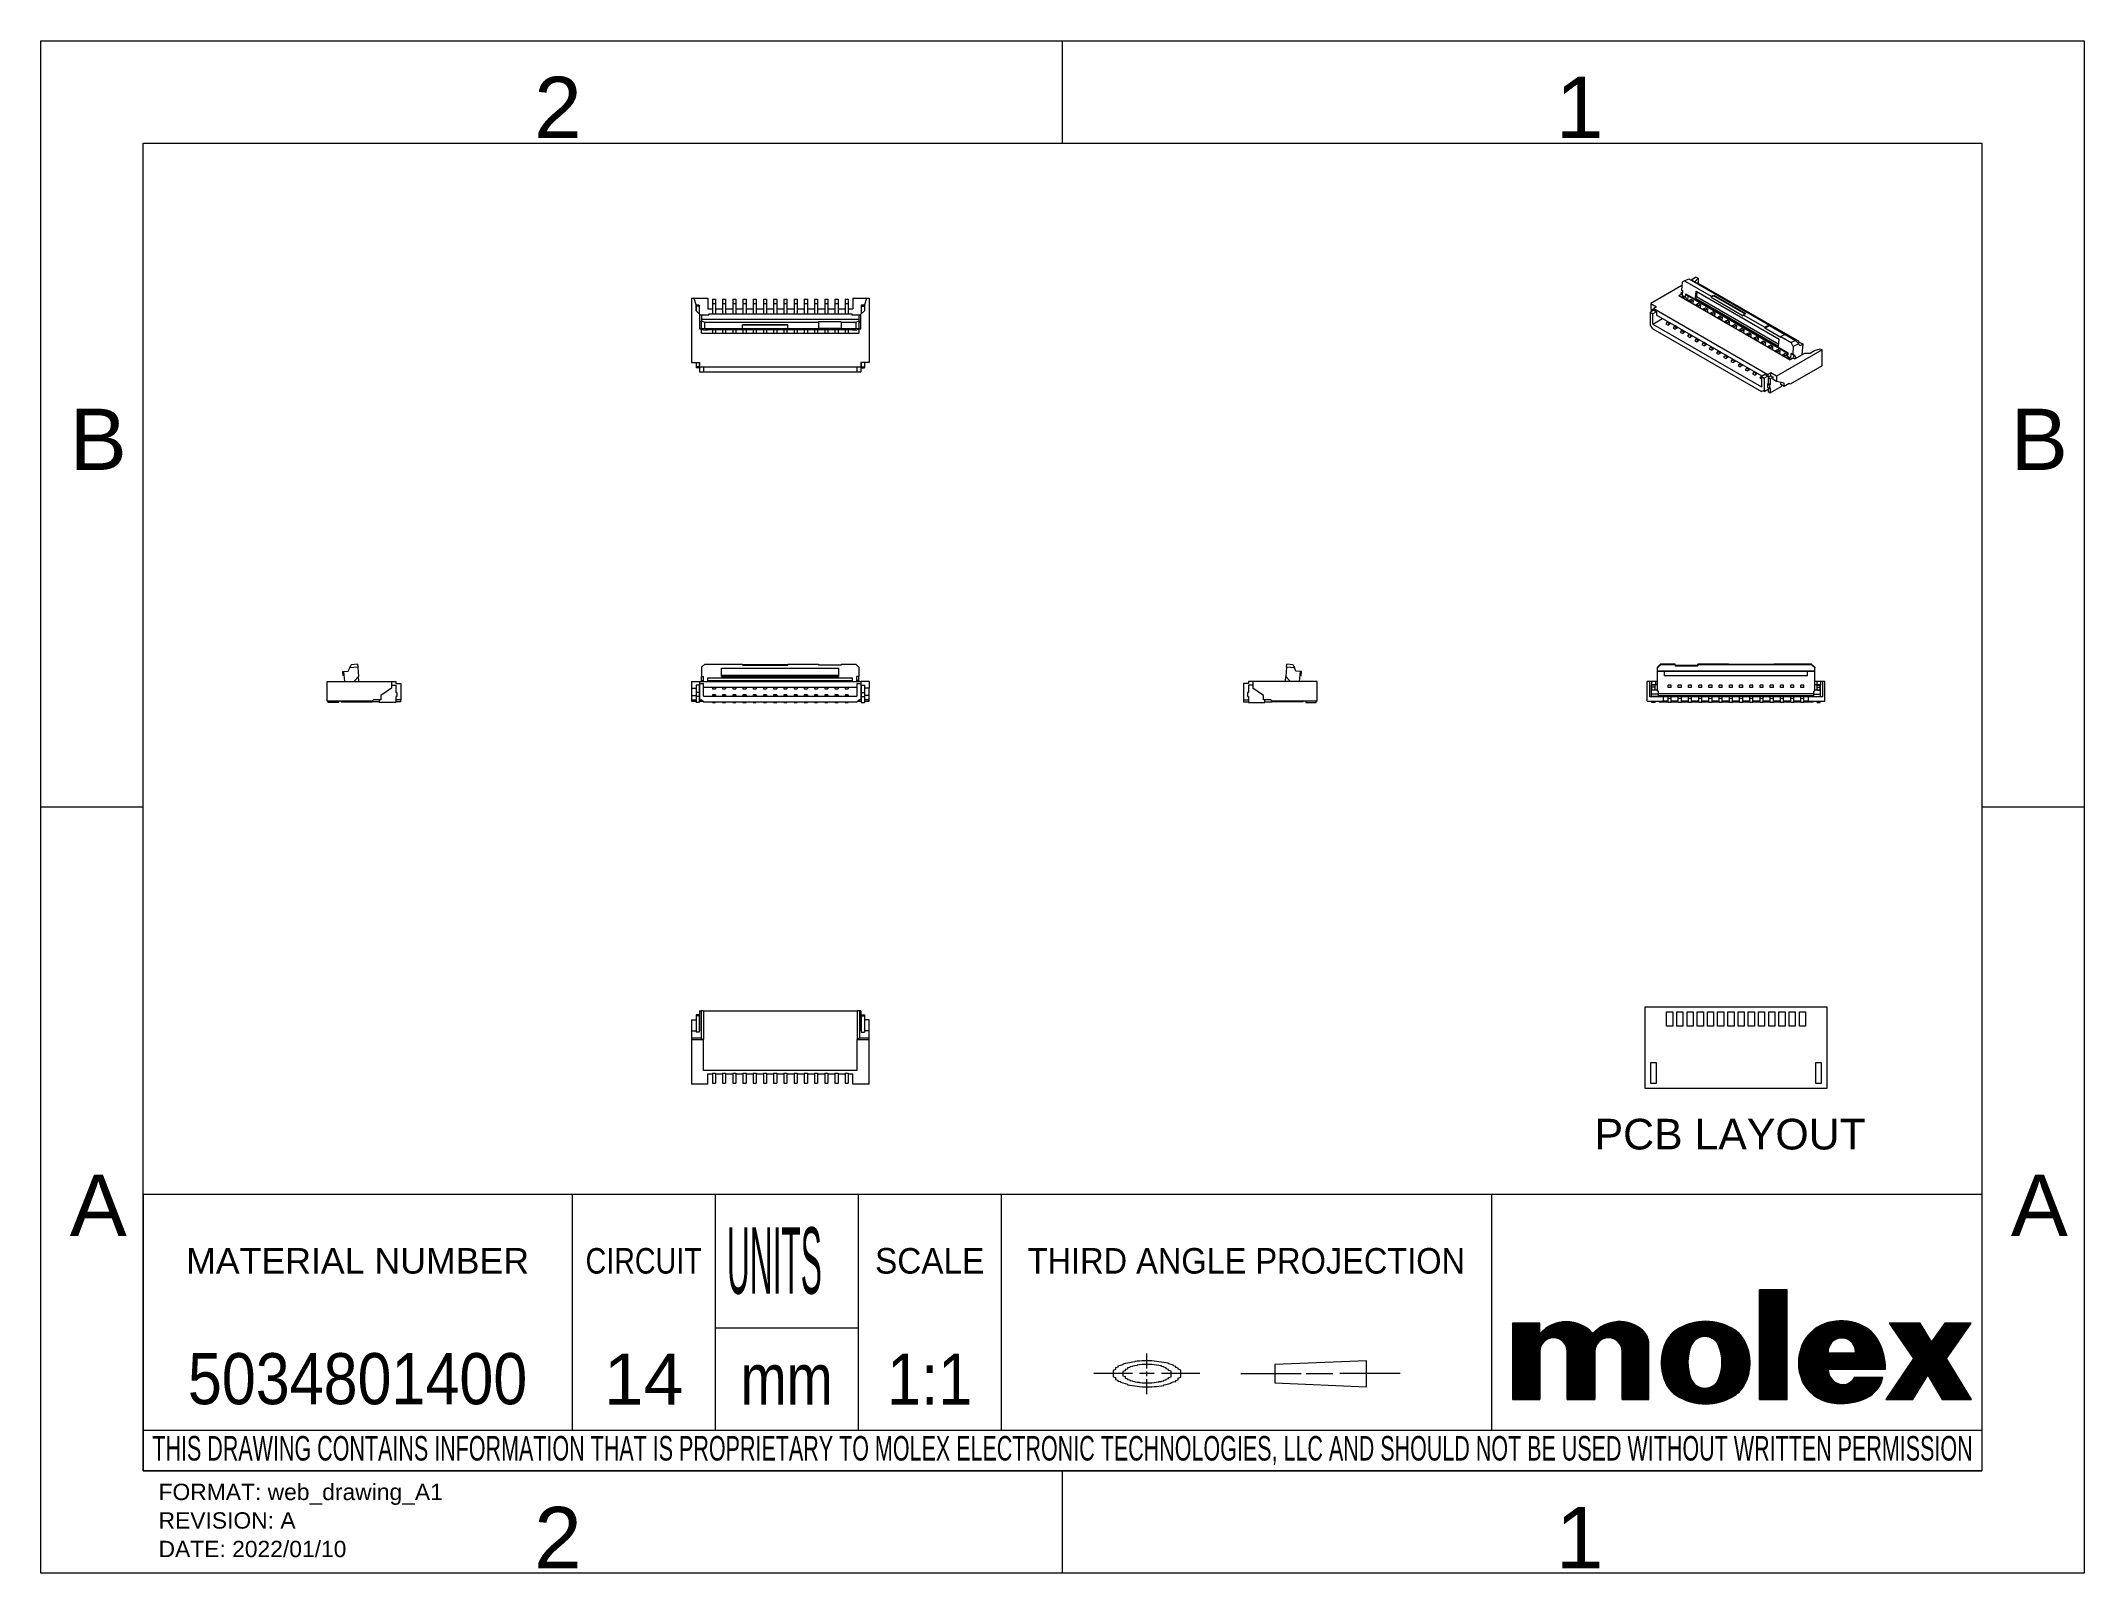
# Model space of a CAD drawing. Header units: millimetres. Extents: x 0 to 100, y 0 to 75.
import ezdxf

# ---------------------------------------------------------------- set-up
doc = ezdxf.new("R2010")
doc.units = ezdxf.units.MM
doc.layers.add('1', color=7, linetype='Continuous', true_color=0xffffff)
doc.layers.add('256', color=7, linetype='Continuous', true_color=0xffffff)
doc.styles.add('Arial', font='Arial')
doc.styles.add('Arial Unicode MS', font='Arial Unicode MS')

msp = doc.modelspace()

# ---------------------------------------------------------------- texts
at = {"layer": '1', "color": 7, "linetype": 'Continuous', "lineweight": 13, "insert": (76.040728, 20.716019), "char_height": 1.5, "attachment_point": 7, "line_spacing_factor": 1.069626, "style": 'Arial Unicode MS'}
msp.add_mtext('\\fArial Unicode MS|b0|i0;\\W1.0000;PCB LAYOUT', dxfattribs=at)
at = {"layer": '256', "color": 7, "linetype": 'Continuous', "lineweight": 13, "attachment_point": 7, "line_spacing_factor": 1.047437, "style": 'Arial'}
for s, insert, char_height in [('\\fArial|b0|i0;\\W1.0000;2', (24.143584, 70.240745), 3), ('\\fArial|b0|i0;\\W1.0000;1', (74.143584, 70.240745), 3), ('\\fArial|b0|i0;\\W1.0000;B', (1.411319, 53.996884), 3), ('\\fArial|b0|i0;\\W1.0000;B', (96.411319, 53.996884), 3), ('\\fArial|b0|i0;\\W1.0000;A', (1.411319, 16.496884), 3), ('\\fArial|b0|i0;\\W1.0000;A', (96.411319, 16.496884), 3), ('\\fArial|b0|i0;\\W1.0000;FORMAT: web_drawing_A1\\PREVISION: A\\PDATE: 2022/01/10', (5.76014, 0.770942), 0.8), ('\\fArial|b0|i0;\\W1.0000;2', (24.143584, 0.240745), 3), ('\\fArial|b0|i0;\\W1.0000;1', (74.143584, 0.240745), 3)]:
    msp.add_mtext(s, dxfattribs=dict(at, insert=insert, char_height=char_height))

# ---------------------------------------------------------------- blocks, each defined once
blk = doc.blocks.new('HATCH1')
at = {"color": 1, "lineweight": 13}
for p, q in [((84.107715, 13.849075), (84.126319, 13.867679)), ((84.107715, 13.789211), (84.186182, 13.867679)), ((84.107715, 13.729347), (84.246046, 13.867679)), ((84.107715, 13.669484), (84.30591, 13.867679)), ((84.107715, 13.60962), (84.365773, 13.867679)), ((84.107715, 13.549756), (84.425637, 13.867679)), ((84.107715, 13.489893), (84.485501, 13.867679)), ((84.107715, 13.430029), (84.545364, 13.867679)), ((84.107715, 13.370165), (84.605228, 13.867679)), ((84.107715, 13.310302), (84.665092, 13.867679)), ((84.107715, 13.250438), (84.724955, 13.867679)), ((84.107715, 13.190574), (84.784819, 13.867679)), ((84.107715, 13.130711), (84.844683, 13.867679)), ((84.107715, 13.070847), (84.904546, 13.867679)), ((84.107715, 13.010983), (84.96441, 13.867679)), ((84.107715, 12.95112), (85.024274, 13.867679)), ((84.107715, 12.891256), (85.084137, 13.867679)), ((84.107715, 12.831392), (85.144001, 13.867679)), ((84.107715, 12.771529), (85.203865, 13.867679)), ((84.107715, 12.711665), (85.263728, 13.867679)), ((84.107715, 12.651802), (85.323592, 13.867679)), ((84.107715, 12.591938), (85.383456, 13.867679)), ((84.107715, 12.532074), (85.443319, 13.867679)), ((84.107715, 12.472211), (85.470664, 13.83516)), ((84.107715, 12.412347), (85.470664, 13.775296)), ((84.107715, 12.352483), (85.470664, 13.715433)), ((84.107715, 12.29262), (85.470664, 13.655569)), ((84.107715, 12.232756), (85.470664, 13.595705)), ((84.107715, 12.172892), (85.470664, 13.535842)), ((84.107715, 12.113029), (85.470664, 13.475978)), ((84.107715, 12.053165), (85.470664, 13.416114)), ((84.107715, 11.993301), (85.470664, 13.356251)), ((84.107715, 11.933438), (85.470664, 13.296387)), ((84.107715, 11.873574), (85.470664, 13.236523)), ((84.107715, 11.81371), (85.470664, 13.17666)), ((84.107715, 11.753847), (85.470664, 13.116796)), ((84.107715, 11.693983), (85.470664, 13.056932)), ((72.017676, 9.84063), (74.479896, 12.30285)), ((72.017676, 9.900493), (74.411199, 12.294017)), ((72.017676, 9.960357), (74.338984, 12.281666)), ((72.017676, 10.020221), (74.262548, 12.265093)), ((72.017676, 10.080084), (74.18088, 12.243288)), ((72.017676, 12.235176), (72.019509, 12.237009)), ((72.017676, 12.175313), (72.079373, 12.237009)), ((72.017676, 12.115449), (72.139236, 12.237009)), ((72.017676, 12.055585), (72.1991, 12.237009)), ((72.017676, 11.995722), (72.258963, 12.237009)), ((72.017676, 11.935858), (72.318827, 12.237009)), ((72.017676, 11.875994), (72.378691, 12.237009)), ((72.017676, 11.816131), (72.438554, 12.237009)), ((72.017676, 11.756267), (72.498418, 12.237009)), ((72.017676, 11.696403), (72.558282, 12.237009)), ((72.017676, 11.63654), (72.618145, 12.237009)), ((72.017676, 11.576676), (72.678009, 12.237009)), ((72.017676, 11.516812), (72.737873, 12.237009)), ((72.017676, 11.456949), (72.797736, 12.237009)), ((72.017676, 11.397085), (72.8576, 12.237009)), ((72.017676, 11.337221), (72.917464, 12.237009)), ((72.017676, 11.277358), (72.977327, 12.237009)), ((72.017676, 11.217494), (73.037191, 12.237009)), ((72.017676, 11.15763), (73.097055, 12.237009)), ((72.017676, 11.097767), (73.156918, 12.237009)), ((72.017676, 11.037903), (73.216782, 12.237009)), ((72.017676, 10.978039), (73.276646, 12.237009)), ((72.017676, 10.918176), (73.336509, 12.237009)), ((72.017676, 10.139948), (74.092429, 12.214701)), ((72.017676, 10.858312), (73.3644, 12.205037)), ((72.017676, 10.199812), (73.994589, 12.176725)), ((72.017676, 10.798448), (73.3644, 12.145173)), ((72.017676, 10.259675), (73.882268, 12.124268)), ((72.017676, 10.738585), (73.3644, 12.085309)), ((72.017676, 10.319539), (73.742189, 12.044052)), ((72.017676, 10.678721), (73.3644, 12.025446)), ((73.609969, 11.373059), (74.545588, 12.308679)), ((73.762404, 11.465631), (74.608665, 12.311892)), ((73.854778, 11.498141), (74.669429, 12.312792)), ((73.930554, 11.514054), (74.728119, 12.311618)), ((73.997015, 11.52065), (74.784931, 12.308567)), ((74.057111, 11.520883), (74.840027, 12.303799)), ((74.112393, 11.516301), (74.893539, 12.297448)), ((74.16379, 11.507835), (74.945582, 12.289627)), ((74.211909, 11.49609), (74.996253, 12.280434)), ((74.25717, 11.481487), (75.045634, 12.269951)), ((74.299869, 11.464323), (75.093797, 12.258251)), ((74.340226, 11.444816), (75.140805, 12.245395)), ((74.3784, 11.423126), (75.186713, 12.23144)), ((74.414506, 11.399369), (75.23157, 12.216432)), ((74.448627, 11.373627), (75.275416, 12.200416)), ((74.480816, 11.345951), (75.318291, 12.183427)), ((74.511099, 11.316371), (75.360228, 12.1655)), ((74.539481, 11.28489), (75.401256, 12.146664)), ((74.565944, 11.251489), (75.4414, 12.126945)), ((74.590444, 11.216125), (75.480686, 12.106367)), ((74.612911, 11.178728), (75.519132, 12.08495)), ((74.633242, 11.139195), (75.556758, 12.062712)), ((74.651295, 11.097385), (75.593579, 12.039669)), ((74.666876, 11.053102), (75.629609, 12.015836)), ((74.697324, 9.826413), (77.182133, 12.311223)), ((74.697324, 9.886277), (77.118344, 12.307297)), ((74.697324, 9.946141), (77.051838, 12.300655)), ((74.697324, 10.006004), (76.982196, 12.290877)), ((74.697324, 10.065868), (76.908859, 12.277403)), ((74.697324, 10.125732), (76.831051, 12.259458)), ((74.697324, 10.185595), (76.747637, 12.235908)), ((74.697324, 10.245459), (76.65684, 12.204975)), ((74.697324, 10.305323), (76.555565, 12.163563)), ((74.697324, 10.365186), (76.437378, 12.10524)), ((74.697324, 10.42505), (76.282866, 12.010592)), ((76.283554, 11.352779), (77.24353, 12.312756)), ((76.453371, 11.462733), (77.302791, 12.312153)), ((76.547258, 11.496756), (77.360121, 12.30962)), ((76.623759, 11.513394), (77.415692, 12.305327)), ((76.69068, 11.520451), (77.469644, 12.299415)), ((76.751111, 11.521019), (77.522096, 12.292003)), ((76.806655, 11.516699), (77.573149, 12.283193)), ((76.858268, 11.508448), (77.62289, 12.27307)), ((76.906574, 11.49689), (77.671394, 12.261711)), ((76.951998, 11.482451), (77.718726, 12.249179)), ((76.994847, 11.465436), (77.764943, 12.235532)), ((77.035341, 11.446067), (77.810095, 12.220821)), ((77.073644, 11.424506), (77.854226, 12.205088)), ((77.109874, 11.400872), (77.897375, 12.188373)), ((77.144114, 11.375248), (77.939576, 12.17071)), ((77.176418, 11.347689), (77.98086, 12.152131)), ((77.206817, 11.318224), (78.021254, 12.132662)), ((77.235315, 11.286859), (78.060783, 12.112327)), ((77.261896, 11.253576), (78.099467, 12.091147)), ((77.286517, 11.218333), (78.137325, 12.069141)), ((77.30911, 11.181063), (78.174374, 12.046327)), ((77.329575, 11.141664), (78.210629, 12.022718)), ((79.295523, 10.29402), (81.322868, 12.321365)), ((79.296169, 10.35453), (81.258493, 12.316854)), ((79.296433, 10.235066), (81.385599, 12.324232)), ((79.298502, 10.416726), (81.19233, 12.310554)), ((79.298785, 10.177554), (81.446812, 12.325582)), ((79.302482, 10.121388), (81.506615, 12.325521)), ((79.302676, 10.480764), (81.124205, 12.302293)), ((79.307441, 10.066484), (81.565099, 12.324141)), ((79.308879, 10.54683), (81.053911, 12.291862)), ((79.313588, 10.012766), (81.622347, 12.321526)), ((79.317335, 10.61515), (80.981195, 12.279011)), ((79.320857, 9.960172), (81.678431, 12.317746)), ((79.328321, 10.686), (80.905747, 12.263426)), ((79.32919, 9.908642), (81.733414, 12.312865)), ((79.338537, 9.858125), (81.787353, 12.306941)), ((79.342186, 10.759728), (80.827173, 12.244715)), ((79.348852, 9.808576), (81.840299, 12.300023)), ((79.359378, 10.836784), (80.744962, 12.222368)), ((79.38049, 10.91776), (80.658435, 12.195705)), ((79.406335, 11.003469), (80.56665, 12.163783)), ((79.438085, 11.095082), (80.46823, 12.125227)), ((79.477538, 11.194399), (80.361019, 12.07788)), ((79.527735, 11.304459), (80.241264, 12.017989)), ((81.091268, 11.491129), (81.892297, 12.292158)), ((81.198746, 11.538742), (81.943389, 12.283386)), ((81.282468, 11.562601), (81.993611, 12.273744)), ((81.3546, 11.57487), (82.042999, 12.263268)), ((81.41929, 11.579696), (82.091581, 12.251987)), ((81.478557, 11.579099), (82.139387, 12.239929)), ((81.533566, 11.574244), (82.186442, 12.22712)), ((81.585058, 11.565873), (82.23277, 12.213584)), ((81.63354, 11.554491), (82.278392, 12.199343)), ((81.67937, 11.540457), (82.323329, 12.184416)), ((81.722812, 11.524036), (82.367598, 12.168822)), ((81.764064, 11.505424), (82.411217, 12.152577)), ((81.803274, 11.48477), (82.454202, 12.135698)), ((81.840553, 11.462186), (82.496566, 12.118199)), ((81.875985, 11.437754), (82.538324, 12.100093)), ((81.909629, 11.411535), (82.579487, 12.081392)), ((81.941523, 11.383565), (82.620067, 12.062109)), ((81.971687, 11.353865), (82.660075, 12.042253)), ((82.000123, 11.322438), (82.69952, 12.021834)), ((82.026817, 11.289268), (82.738411, 12.000861)), ((84.107715, 11.634119), (85.470664, 12.997069)), ((84.107715, 11.574256), (85.470664, 12.937205)), ((84.107715, 11.514392), (85.470664, 12.877341)), ((84.107715, 11.454528), (85.470664, 12.817478)), ((84.107715, 11.394665), (85.470664, 12.757614)), ((84.107715, 11.334801), (85.470664, 12.69775)), ((84.107715, 11.274937), (85.470664, 12.637887)), ((84.107715, 11.215074), (85.470664, 12.578023)), ((84.107715, 11.15521), (85.470664, 12.518159)), ((84.107715, 11.095346), (85.470664, 12.458296)), ((84.107715, 11.035483), (85.470664, 12.398432)), ((84.107715, 10.975619), (85.470664, 12.338568)), ((84.107715, 10.915755), (85.470664, 12.278705)), ((84.107715, 10.855892), (85.470664, 12.218841)), ((84.107715, 10.796028), (85.470664, 12.158977)), ((84.107715, 10.736164), (85.470664, 12.099114)), ((84.107715, 10.676301), (85.470664, 12.03925)), ((86.01425, 10.308016), (88.056458, 12.350225)), ((86.014534, 10.248438), (88.116631, 12.350534)), ((86.015066, 10.368697), (87.994718, 12.348349)), ((86.015863, 10.189903), (88.175351, 12.349391)), ((86.017048, 10.430542), (87.931279, 12.344773)), ((86.018183, 10.132359), (88.232717, 12.346893)), ((86.020268, 10.493626), (87.865982, 12.33934)), ((86.021449, 10.075761), (88.288815, 12.343127)), ((86.028414, 10.022862), (88.34372, 12.338168)), ((86.029172, 10.562393), (87.798639, 12.331861)), ((86.037076, 9.971661), (88.397498, 12.332083)), ((86.044015, 10.637101), (87.729023, 12.322109)), ((86.046557, 9.921278), (88.450208, 12.324929)), ((86.056827, 9.871684), (88.501902, 12.316759)), ((86.060801, 10.71375), (87.656855, 12.309804)), ((86.067858, 9.822852), (88.552627, 12.307621)), ((86.079624, 9.774755), (88.602427, 12.297557)), ((86.079717, 10.792529), (87.581783, 12.294595)), ((86.100986, 10.873663), (87.503356, 12.276032)), ((86.12488, 10.95742), (87.420981, 12.253521)), ((86.151729, 11.044132), (87.333843, 12.226246)), ((86.181944, 11.134211), (87.239771, 12.192039)), ((86.227936, 11.240067), (87.133214, 12.145344)), ((86.293081, 11.365075), (87.008205, 12.0802)), ((87.736676, 11.371943), (88.651337, 12.286604)), ((87.87829, 11.453693), (88.699394, 12.274797)), ((87.969236, 11.484776), (88.746628, 12.262167)), ((88.044345, 11.50002), (88.793067, 12.248743)), ((88.110398, 11.50621), (88.839799, 12.235611)), ((88.170214, 11.506163), (88.885909, 12.221858)), ((88.225288, 11.501372), (88.931027, 12.207112)), ((88.276523, 11.492744), (88.975191, 12.191412)), ((88.324512, 11.480869), (89.018435, 12.174792)), ((88.369664, 11.466158), (89.06079, 12.157284)), ((88.412274, 11.448904), (89.102283, 12.138913)), ((88.452554, 11.429321), (89.142938, 12.119704)), ((88.490662, 11.407565), (89.182777, 12.099679)), ((88.526712, 11.383751), (89.221819, 12.078858)), ((88.560783, 11.357959), (89.260082, 12.057258)), ((88.592929, 11.330241), (89.297582, 12.034893)), ((88.623176, 11.300624), (89.334331, 12.011779)), ((90.309336, 8.497009), (94.049336, 12.237009)), ((90.369199, 8.497009), (94.109199, 12.237009)), ((90.396782, 8.644319), (93.989472, 12.237009)), ((90.429063, 8.497009), (94.169063, 12.237009)), ((90.483293, 12.202922), (90.51738, 12.237009)), ((90.488927, 8.497009), (94.228927, 12.237009)), ((90.507571, 12.167337), (90.577243, 12.237009)), ((90.519464, 8.826865), (93.929608, 12.237009)), ((90.531849, 12.131751), (90.637107, 12.237009)), ((90.54879, 8.497009), (94.28879, 12.237009)), ((90.556127, 12.096165), (90.696971, 12.237009)), ((90.580405, 12.06058), (90.756834, 12.237009)), ((90.604683, 12.024994), (90.816698, 12.237009)), ((90.608654, 8.497009), (94.348654, 12.237009)), ((90.628961, 11.989408), (90.876562, 12.237009)), ((90.642147, 9.009412), (93.869745, 12.237009)), ((90.653239, 11.953823), (90.936425, 12.237009)), ((90.668518, 8.497009), (94.408518, 12.237009)), ((90.677517, 11.918237), (90.996289, 12.237009)), ((90.701795, 11.882651), (91.056153, 12.237009)), ((90.726073, 11.847066), (91.116016, 12.237009)), ((90.728381, 8.497009), (94.466303, 12.234931)), ((90.750351, 11.81148), (91.17588, 12.237009)), ((90.76483, 9.191958), (93.809881, 12.237009)), ((90.774629, 11.775894), (91.235744, 12.237009)), ((90.788245, 8.497009), (94.326932, 12.035697)), ((90.798907, 11.740309), (91.295607, 12.237009)), ((90.823185, 11.704723), (91.355471, 12.237009)), ((90.847463, 11.669138), (91.415335, 12.237009)), ((90.871741, 11.633552), (91.475198, 12.237009)), ((90.887513, 9.374505), (93.750017, 12.237009)), ((90.896019, 11.597966), (91.535062, 12.237009)), ((90.920297, 11.562381), (91.594926, 12.237009)), ((90.944575, 11.526795), (91.654789, 12.237009)), ((90.968853, 11.491209), (91.714653, 12.237009)), ((90.993131, 11.455624), (91.774517, 12.237009)), ((91.010196, 9.557051), (93.690154, 12.237009)), ((91.017409, 11.420038), (91.83438, 12.237009)), ((91.041687, 11.384452), (91.894244, 12.237009)), ((91.065965, 11.348867), (91.954108, 12.237009)), ((91.090243, 11.313281), (91.986119, 12.209157)), ((91.114521, 11.277696), (92.008893, 12.172067)), ((91.132879, 9.739598), (93.63029, 12.237009)), ((91.138799, 11.24211), (92.031667, 12.134978)), ((91.163077, 11.206524), (92.054441, 12.097888)), ((91.187355, 11.170939), (92.077215, 12.060799)), ((91.211633, 11.135353), (92.099989, 12.023709)), ((91.255561, 9.922144), (93.570426, 12.237009)), ((91.378244, 10.104691), (93.510563, 12.237009)), ((92.543779, 11.330089), (93.450699, 12.237009)), ((92.682875, 11.529049), (93.390836, 12.237009)), ((92.821971, 11.728009), (93.330972, 12.237009)), ((92.961068, 11.926969), (93.271108, 12.237009)), ((93.100164, 12.125929), (93.211245, 12.237009)), ((72.017676, 10.618857), (73.3644, 11.965582)), ((72.017676, 10.558994), (73.3644, 11.905718)), ((72.017676, 10.49913), (73.3644, 11.845855)), ((72.017676, 10.439266), (73.3644, 11.785991)), ((72.017676, 10.379403), (73.3644, 11.726127)), ((72.017676, 9.780766), (73.510364, 11.273455)), ((72.017676, 9.720902), (73.417792, 11.121019)), ((72.017676, 9.661039), (73.385282, 11.028645)), ((74.67972, 11.006082), (75.664861, 11.991224)), ((74.689458, 10.955957), (75.699344, 11.965843)), ((74.695565, 10.902201), (75.733067, 11.939703)), ((74.697324, 10.844096), (75.766038, 11.91281)), ((74.697324, 10.784232), (75.798262, 11.88517)), ((74.697324, 10.724368), (75.829744, 11.856788)), ((74.697324, 10.664505), (75.860485, 11.827666)), ((74.697324, 10.604641), (75.890488, 11.797805)), ((74.697324, 10.544777), (75.919753, 11.767207)), ((74.697324, 10.484914), (75.948279, 11.735868)), ((74.697324, 9.76655), (76.22815, 11.297376)), ((74.697324, 9.706686), (76.118197, 11.127559)), ((74.697324, 9.646822), (76.084174, 11.033672)), ((77.347771, 11.099996), (78.246102, 11.998327)), ((77.363509, 11.055871), (78.280803, 11.973165)), ((77.376529, 11.009027), (78.314743, 11.947241)), ((77.386469, 10.959104), (78.347928, 11.920562)), ((77.392817, 10.905587), (78.380364, 11.893135)), ((77.39483, 10.847737), (78.412057, 11.864964)), ((77.39483, 10.787873), (78.442806, 11.835849)), ((77.39483, 10.72801), (78.472093, 11.805273)), ((77.39483, 10.668146), (78.499889, 11.773205)), ((77.39483, 10.608282), (78.526176, 11.739629)), ((77.39483, 10.548419), (78.550928, 11.704517)), ((77.39483, 10.488555), (78.574103, 11.667828)), ((77.39483, 10.428691), (78.595646, 11.629507)), ((77.39483, 10.368828), (78.615484, 11.589482)), ((77.39483, 10.308964), (78.633525, 11.547659)), ((77.39483, 10.2491), (78.649649, 11.503919)), ((77.39483, 10.189237), (78.663705, 11.458111)), ((77.39483, 10.129373), (78.675498, 11.410041)), ((77.39483, 10.069509), (78.684776, 11.359456)), ((77.39483, 10.009646), (78.691201, 11.306017)), ((77.39483, 9.949782), (78.694311, 11.249263)), ((77.39483, 9.889918), (78.694506, 11.189594)), ((77.39483, 9.830055), (78.694506, 11.129731)), ((77.39483, 9.770191), (78.694506, 11.069867)), ((77.39483, 9.710327), (78.694506, 11.010003)), ((79.360092, 9.759953), (80.795997, 11.195857)), ((79.372222, 9.712219), (80.748159, 11.088155)), ((79.595962, 11.43255), (80.101196, 11.937784)), ((79.755597, 11.652049), (79.880177, 11.776629)), ((82.051734, 11.254321), (82.776757, 11.979344)), ((82.074823, 11.217546), (82.814565, 11.957288)), ((82.096006, 11.178865), (82.851842, 11.934702)), ((82.11518, 11.138176), (82.888596, 11.911592)), ((82.132241, 11.095374), (82.924689, 11.887822)), ((82.14808, 11.051349), (82.959856, 11.863125)), ((82.162936, 9.629477), (83.540398, 11.006939)), ((82.16314, 11.006545), (82.994104, 11.837509)), ((82.177395, 10.960937), (83.027443, 11.810985)), ((82.188913, 9.715317), (83.525335, 11.051739)), ((82.19082, 10.914498), (83.059884, 11.783561)), ((82.203383, 10.867197), (83.091432, 11.755246)), ((82.210019, 9.796287), (83.509513, 11.095781)), ((82.21505, 10.819001), (83.122093, 11.726043)), ((82.225785, 10.769872), (83.151867, 11.695954)), ((82.227112, 9.873244), (83.492953, 11.139085)), ((82.235546, 10.719769), (83.180756, 11.664979)), ((82.240811, 9.946807), (83.475676, 11.181672)), ((82.244287, 10.668646), (83.208755, 11.633115)), ((82.251582, 10.017441), (83.4577, 11.223559)), ((82.251956, 10.616451), (83.235861, 11.600356)), ((82.258494, 10.563127), (83.262064, 11.566696)), ((82.259785, 10.085508), (83.43904, 11.264763)), ((82.263838, 10.508606), (83.287356, 11.532124)), ((82.265706, 10.151293), (83.419712, 11.305298)), ((82.267911, 10.452815), (83.311723, 11.496627)), ((82.269576, 10.215026), (83.39973, 11.34518)), ((82.270627, 10.395669), (83.335149, 11.46019)), ((82.271584, 10.276898), (83.379103, 11.384417)), ((82.27189, 10.337068), (83.357617, 11.422794)), ((84.107715, 10.616437), (85.470664, 11.979386)), ((84.107715, 10.556573), (85.470664, 11.919523)), ((84.107715, 10.49671), (85.470664, 11.859659)), ((84.107715, 10.436846), (85.470664, 11.799796)), ((84.107715, 10.376982), (85.470664, 11.739932)), ((84.107715, 10.317119), (85.470664, 11.680068)), ((84.107715, 10.257255), (85.470664, 11.620205)), ((84.107715, 10.197391), (85.470664, 11.560341)), ((84.107715, 10.137528), (85.470664, 11.500477)), ((84.107715, 10.077664), (85.470664, 11.440614)), ((84.107715, 10.0178), (85.470664, 11.38075)), ((84.107715, 9.957937), (85.470664, 11.320886)), ((84.107715, 9.898073), (85.470664, 11.261023)), ((84.107715, 9.838209), (85.470664, 11.201159)), ((84.107715, 9.778346), (85.470664, 11.141295)), ((84.107715, 9.718482), (85.470664, 11.081432)), ((84.107715, 9.658619), (85.470664, 11.021568)), ((86.092103, 9.72737), (87.60503, 11.240296)), ((86.105274, 9.680677), (87.523279, 11.098682)), ((86.119115, 9.634654), (87.492196, 11.007736)), ((86.399289, 11.531147), (86.842133, 11.973991)), ((88.090542, 9.989762), (89.747424, 11.646644)), ((88.150405, 9.989762), (89.774334, 11.613691)), ((88.210269, 9.989762), (89.800541, 11.580035)), ((88.270133, 9.989762), (89.82604, 11.54567)), ((88.329996, 9.989762), (89.850822, 11.510588)), ((88.38986, 9.989762), (89.87488, 11.474782)), ((88.449724, 9.989762), (89.898202, 11.43824)), ((88.509587, 9.989762), (89.920777, 11.400952)), ((88.569451, 9.989762), (89.942593, 11.362905)), ((88.629315, 9.989762), (89.96351, 11.323958)), ((88.651527, 11.269112), (89.370342, 11.987926)), ((88.677964, 11.235685), (89.405625, 11.963346)), ((88.689178, 9.989762), (89.983547, 11.284131)), ((88.702444, 11.200301), (89.44019, 11.938047)), ((88.724895, 11.162889), (89.474044, 11.912038)), ((88.745216, 11.123346), (89.507194, 11.885324)), ((88.749042, 9.989762), (90.003054, 11.243774)), ((88.763266, 11.081532), (89.539644, 11.857911)), ((88.778851, 11.037253), (89.5714, 11.829802)), ((88.791708, 10.990247), (89.602463, 11.801002)), ((88.801471, 10.940146), (89.632837, 11.771512)), ((88.805481, 10.764565), (89.719816, 11.6789)), ((88.80762, 10.886431), (89.66252, 11.741332)), ((88.808905, 9.989762), (90.022021, 11.202878)), ((88.809373, 10.828321), (89.691514, 11.710462)), ((88.868769, 9.989762), (90.04044, 11.161433)), ((88.928633, 9.989762), (90.0583, 11.11943)), ((88.988496, 9.989762), (90.07559, 11.076856)), ((89.04836, 9.989762), (90.092298, 11.0337)), ((90.848109, 8.497009), (94.187562, 11.836463)), ((90.907972, 8.497009), (94.048192, 11.637229)), ((90.967836, 8.497009), (93.908822, 11.437995)), ((91.0277, 8.497009), (93.769451, 11.238761)), ((91.087563, 8.497009), (93.630081, 11.039527)), ((91.235911, 11.099767), (92.122763, 11.98662)), ((91.260189, 11.064182), (92.145538, 11.94953)), ((91.284467, 11.028596), (92.168312, 11.912441)), ((91.308745, 10.99301), (92.191086, 11.875351)), ((91.333023, 10.957425), (92.21386, 11.838262)), ((91.357301, 10.921839), (92.236634, 11.801172)), ((91.381579, 10.886254), (92.259408, 11.764082)), ((91.405857, 10.850668), (92.282182, 11.726993)), ((91.430135, 10.815082), (92.304957, 11.689903)), ((91.454413, 10.779497), (92.327731, 11.652814)), ((91.478691, 10.743911), (92.350505, 11.615724)), ((91.500927, 10.287237), (92.532698, 11.319008)), ((91.50297, 10.708325), (92.373279, 11.578635)), ((91.527248, 10.67274), (92.396053, 11.541545)), ((91.551526, 10.637154), (92.418827, 11.504456)), ((91.575804, 10.601568), (92.441601, 11.467366)), ((91.600082, 10.565983), (92.464376, 11.430277)), ((91.62361, 10.469784), (92.509924, 11.356098)), ((91.62436, 10.530397), (92.48715, 11.393187)), ((72.017676, 9.601175), (73.36937, 10.952869)), ((72.017676, 9.541311), (73.362773, 10.886409)), ((72.017676, 9.481448), (73.361975, 10.825747)), ((72.017676, 9.421584), (73.361975, 10.765884)), ((72.017676, 9.361721), (73.361975, 10.70602)), ((72.017676, 9.301857), (73.361975, 10.646156)), ((72.017676, 9.241993), (73.361975, 10.586293)), ((72.017676, 9.18213), (73.361975, 10.526429)), ((72.017676, 9.122266), (73.361975, 10.466565)), ((72.017676, 9.062402), (73.361975, 10.406702)), ((72.017676, 9.002539), (73.361975, 10.346838)), ((72.017676, 8.942675), (73.361975, 10.286974)), ((72.017676, 8.882811), (73.361975, 10.227111)), ((72.017676, 8.822948), (73.361975, 10.167247)), ((72.017676, 8.763084), (73.361975, 10.107383)), ((72.017676, 8.70322), (73.361975, 10.04752)), ((74.697324, 9.586959), (76.067536, 10.957171)), ((74.697324, 9.527095), (76.060478, 10.890249)), ((74.697324, 9.467231), (76.059481, 10.829389)), ((74.697324, 9.407368), (76.059481, 10.769525)), ((74.697324, 9.347504), (76.059481, 10.709661)), ((74.697324, 9.28764), (76.059481, 10.649798)), ((74.697324, 9.227777), (76.059481, 10.589934)), ((74.697324, 9.167913), (76.059481, 10.53007)), ((74.697324, 9.108049), (76.059481, 10.470207)), ((74.697324, 9.048186), (76.059481, 10.410343)), ((74.697324, 8.988322), (76.059481, 10.350479)), ((74.697324, 8.928458), (76.059481, 10.290616)), ((74.697324, 8.868595), (76.059481, 10.230752)), ((74.697324, 8.808731), (76.059481, 10.170888)), ((74.697324, 8.748867), (76.059481, 10.111025)), ((74.697324, 8.689004), (76.059481, 10.051161)), ((77.39483, 9.650464), (78.694506, 10.95014)), ((77.39483, 9.5906), (78.694506, 10.890276)), ((77.39483, 9.530736), (78.694506, 10.830412)), ((77.39483, 9.470873), (78.694506, 10.770549)), ((77.39483, 9.411009), (78.694506, 10.710685)), ((77.39483, 9.351145), (78.694506, 10.650821)), ((77.39483, 9.291282), (78.694506, 10.590958)), ((77.39483, 9.231418), (78.694506, 10.531094)), ((77.39483, 9.171554), (78.694506, 10.47123)), ((77.39483, 9.111691), (78.694506, 10.411367)), ((77.39483, 9.051827), (78.694506, 10.351503)), ((77.39483, 8.991963), (78.694506, 10.291639)), ((77.39483, 8.9321), (78.694506, 10.231776)), ((77.39483, 8.872236), (78.694506, 10.171912)), ((77.39483, 8.812372), (78.694506, 10.112048)), ((77.39483, 8.752509), (78.694506, 10.052185)), ((79.385208, 9.665341), (80.716852, 10.996984)), ((79.399018, 9.619288), (80.691491, 10.91176)), ((79.413627, 9.574033), (80.670886, 10.831292)), ((79.429008, 9.52955), (80.654213, 10.754755)), ((79.445139, 9.485817), (80.640873, 10.681551)), ((79.461999, 9.442814), (80.630415, 10.61123)), ((79.479569, 9.40052), (80.622489, 10.54344)), ((79.497832, 9.358919), (80.616815, 10.477903)), ((79.516771, 9.317995), (80.613169, 10.414393)), ((79.536373, 9.277733), (80.611365, 10.352725)), ((79.556623, 9.238119), (80.611246, 10.292743)), ((79.577561, 9.199194), (80.612682, 10.234315)), ((79.599452, 9.161221), (80.61556, 10.177329)), ((79.622315, 9.124221), (80.619784, 10.121689)), ((79.646129, 9.088171), (80.625269, 10.06731)), ((79.670876, 9.053054), (80.631941, 10.014119)), ((81.025562, 8.312512), (83.580783, 10.867733)), ((81.07703, 8.304116), (83.592547, 10.819633)), ((81.129421, 8.296643), (83.603408, 10.77063)), ((81.182778, 8.290137), (83.613325, 10.720684)), ((81.237149, 8.284644), (83.622257, 10.669752)), ((81.292586, 8.280218), (83.630154, 10.617786)), ((81.349151, 8.276919), (83.636964, 10.564732)), ((81.406909, 8.274813), (83.642625, 10.510529)), ((81.465935, 8.273976), (83.647069, 10.45511)), ((81.526318, 8.274495), (83.650219, 10.398396)), ((81.588154, 8.276468), (83.651984, 10.340297)), ((81.651559, 8.280009), (83.652261, 10.280711)), ((81.716666, 8.285252), (83.650931, 10.219517)), ((81.78363, 8.292352), (83.647853, 10.156576)), ((81.852638, 8.301496), (83.64286, 10.091719)), ((81.923914, 8.312909), (83.635751, 10.024746)), ((82.078335, 9.425149), (83.568149, 10.914963)), ((82.130841, 9.537518), (83.554678, 10.961355)), ((84.107715, 9.598755), (85.470664, 10.961704)), ((84.107715, 9.538891), (85.470664, 10.901841)), ((84.107715, 9.479028), (85.470664, 10.841977)), ((84.107715, 9.419164), (85.470664, 10.782113)), ((84.107715, 9.3593), (85.470664, 10.72225)), ((84.107715, 9.299437), (85.470664, 10.662386)), ((84.107715, 9.239573), (85.470664, 10.602522)), ((84.107715, 9.179709), (85.470664, 10.542659)), ((84.107715, 9.119846), (85.470664, 10.482795)), ((84.107715, 9.059982), (85.470664, 10.422931)), ((84.107715, 9.000118), (85.470664, 10.363068)), ((84.107715, 8.940255), (85.470664, 10.303204)), ((84.107715, 8.880391), (85.470664, 10.24334)), ((84.107715, 8.820527), (85.470664, 10.183477)), ((84.107715, 8.760664), (85.470664, 10.123613)), ((84.107715, 8.7008), (85.470664, 10.063749)), ((84.107715, 8.640936), (85.470664, 10.003886)), ((86.133609, 9.589285), (87.476952, 10.932628)), ((86.148739, 9.544551), (87.470762, 10.866574)), ((86.164489, 9.500438), (87.47081, 10.806758)), ((86.180845, 9.45693), (87.484394, 10.760478)), ((86.197793, 9.414014), (87.544257, 10.760478)), ((86.215321, 9.371678), (87.604121, 10.760478)), ((86.233416, 9.32991), (87.663985, 10.760478)), ((86.252069, 9.288699), (87.723848, 10.760478)), ((86.272208, 9.248974), (87.783712, 10.760478)), ((86.295332, 9.212234), (87.843576, 10.760478)), ((86.319144, 9.176183), (87.903439, 10.760478)), ((86.343636, 9.140811), (87.963303, 10.760478)), ((86.368798, 9.10611), (88.023167, 10.760478)), ((86.394625, 9.072073), (88.08303, 10.760478)), ((86.42111, 9.038695), (88.142894, 10.760478)), ((86.448249, 9.00597), (88.202758, 10.760478)), ((87.491905, 9.989762), (88.262621, 10.760478)), ((87.551769, 9.989762), (88.322485, 10.760478)), ((87.611632, 9.989762), (88.382349, 10.760478)), ((87.671496, 9.989762), (88.442212, 10.760478)), ((87.73136, 9.989762), (88.502076, 10.760478)), ((87.791223, 9.989762), (88.56194, 10.760478)), ((87.851087, 9.989762), (88.621803, 10.760478)), ((87.910951, 9.989762), (88.681667, 10.760478)), ((87.970814, 9.989762), (88.741531, 10.760478)), ((88.030678, 9.989762), (88.801394, 10.760478)), ((89.108224, 9.989762), (90.108411, 10.98995)), ((89.168087, 9.989762), (90.123916, 10.94559)), ((89.227951, 9.989762), (90.138797, 10.900608)), ((89.287815, 9.989762), (90.153038, 10.854986)), ((89.347678, 9.989762), (90.166623, 10.808707)), ((89.407542, 9.989762), (90.179532, 10.761752)), ((89.467406, 9.989762), (90.191745, 10.714102)), ((89.527269, 9.989762), (90.203241, 10.665734)), ((89.587133, 9.989762), (90.213995, 10.616624)), ((89.646997, 9.989762), (90.223981, 10.566747)), ((89.70686, 9.989762), (90.233172, 10.516074)), ((89.766724, 9.989762), (90.241536, 10.464574)), ((89.826588, 9.989762), (90.249039, 10.412214)), ((89.886451, 9.989762), (90.255645, 10.358956)), ((89.946315, 9.989762), (90.261313, 10.30476)), ((90.006179, 9.989762), (90.265996, 10.24958)), ((90.066042, 9.989762), (90.269646, 10.193365)), ((90.125906, 9.989762), (90.272205, 10.136061)), ((90.18577, 9.989762), (90.273611, 10.077603)), ((90.245633, 9.989762), (90.273794, 10.017922)), ((91.147427, 8.497009), (93.490711, 10.840293)), ((92.368574, 9.658293), (93.351341, 10.641059)), ((92.390629, 9.620484), (93.266619, 10.496474)), ((92.412684, 9.582675), (93.289367, 10.459358)), ((92.434739, 9.544867), (93.312115, 10.422243)), ((92.456794, 9.507058), (93.334863, 10.385127)), ((92.478849, 9.46925), (93.357612, 10.348012)), ((92.500904, 9.431441), (93.38036, 10.310897)), ((92.522959, 9.393632), (93.403108, 10.273781)), ((92.545014, 9.355824), (93.425856, 10.236666)), ((92.567069, 9.318015), (93.448604, 10.19955)), ((92.589124, 9.280207), (93.471353, 10.162435)), ((92.611179, 9.242398), (93.494101, 10.125319)), ((92.633235, 9.204589), (93.516849, 10.088204)), ((92.65529, 9.166781), (93.539597, 10.051088)), ((92.677345, 9.128972), (93.562345, 10.013973)), ((72.017676, 8.643357), (73.361975, 9.987656)), ((72.017676, 8.583493), (73.361975, 9.927792)), ((72.017676, 8.523629), (73.361975, 9.867929)), ((72.050919, 8.497009), (73.361975, 9.808065)), ((72.110783, 8.497009), (73.361975, 9.748201)), ((72.170647, 8.497009), (73.361975, 9.688338)), ((72.23051, 8.497009), (73.361975, 9.628474)), ((72.290374, 8.497009), (73.361975, 9.56861)), ((72.350238, 8.497009), (73.361975, 9.508747)), ((72.410101, 8.497009), (73.361975, 9.448883)), ((72.469965, 8.497009), (73.361975, 9.389019)), ((72.529829, 8.497009), (73.361975, 9.329156)), ((72.589692, 8.497009), (73.361975, 9.269292)), ((72.649556, 8.497009), (73.361975, 9.209428)), ((72.70942, 8.497009), (73.361975, 9.149565)), ((72.769283, 8.497009), (73.361975, 9.089701)), ((72.829147, 8.497009), (73.361975, 9.029837)), ((74.697324, 8.62914), (76.059481, 9.991297)), ((74.697324, 8.569276), (76.059481, 9.931434)), ((74.697324, 8.509413), (76.059481, 9.87157)), ((74.744784, 8.497009), (76.059481, 9.811706)), ((74.804648, 8.497009), (76.059481, 9.751843)), ((74.864511, 8.497009), (76.059481, 9.691979)), ((74.924375, 8.497009), (76.059481, 9.632115)), ((74.984239, 8.497009), (76.059481, 9.572252)), ((75.044102, 8.497009), (76.059481, 9.512388)), ((75.103966, 8.497009), (76.059481, 9.452525)), ((75.16383, 8.497009), (76.059481, 9.392661)), ((75.223693, 8.497009), (76.059481, 9.332797)), ((75.283557, 8.497009), (76.059481, 9.272934)), ((75.343421, 8.497009), (76.059481, 9.21307)), ((75.403284, 8.497009), (76.059481, 9.153206)), ((75.463148, 8.497009), (76.059481, 9.093343)), ((75.523012, 8.497009), (76.059481, 9.033479)), ((77.39483, 8.692645), (78.694506, 9.992321)), ((77.39483, 8.632782), (78.694506, 9.932457)), ((77.39483, 8.572918), (78.694506, 9.872594)), ((77.39483, 8.513054), (78.694506, 9.81273)), ((77.438649, 8.497009), (78.694506, 9.752866)), ((77.498513, 8.497009), (78.694506, 9.693003)), ((77.558376, 8.497009), (78.694506, 9.633139)), ((77.61824, 8.497009), (78.694506, 9.573275)), ((77.678103, 8.497009), (78.694506, 9.513412)), ((77.737967, 8.497009), (78.694506, 9.453548)), ((77.797831, 8.497009), (78.694506, 9.393684)), ((77.857694, 8.497009), (78.694506, 9.333821)), ((77.917558, 8.497009), (78.694506, 9.273957)), ((77.977422, 8.497009), (78.694506, 9.214093)), ((78.037285, 8.497009), (78.694506, 9.15423)), ((78.097149, 8.497009), (78.694506, 9.094366)), ((78.157013, 8.497009), (78.694506, 9.034503)), ((79.696543, 9.018857), (80.639737, 9.962051)), ((79.723117, 8.985567), (80.648598, 9.911048)), ((79.750589, 8.953176), (80.658473, 9.86106)), ((79.778953, 8.921676), (80.669318, 9.812041)), ((79.808205, 8.891064), (80.68109, 9.76395)), ((79.838342, 8.861338), (80.693754, 9.71675)), ((79.869366, 8.832498), (80.707276, 9.670408)), ((79.901279, 8.804548), (80.721626, 9.624895)), ((79.934087, 8.777492), (80.736777, 9.580182)), ((79.967797, 8.751338), (80.752704, 9.536245)), ((80.002419, 8.726097), (80.769994, 9.493672)), ((80.037967, 8.701781), (80.789406, 9.45322)), ((80.074382, 8.678332), (80.810814, 9.414764)), ((80.111354, 8.655441), (80.834117, 9.378203)), ((80.148854, 8.633077), (80.859241, 9.343464)), ((80.186887, 8.611246), (80.886137, 9.310497)), ((80.22546, 8.589956), (80.914773, 9.279269)), ((80.264583, 8.569215), (80.945136, 9.249769)), ((80.304263, 8.549032), (80.977231, 9.222)), ((80.34451, 8.529415), (81.011079, 9.195984)), ((80.385333, 8.510374), (81.046721, 9.171762)), ((80.426744, 8.491922), (81.084218, 9.149396)), ((80.468755, 8.474069), (81.123657, 9.128971)), ((80.511378, 8.456828), (81.165153, 9.110603)), ((80.554627, 8.440214), (81.20886, 9.094446)), ((80.598517, 8.42424), (81.254981, 9.080704)), ((80.643065, 8.408924), (81.303789, 9.069649)), ((80.688287, 8.394283), (81.355658, 9.061654)), ((80.734203, 8.380335), (81.411114, 9.057246)), ((80.780833, 8.367102), (81.470936, 9.057205)), ((80.8282, 8.354605), (81.536359, 9.062763)), ((80.876329, 8.34287), (81.609552, 9.076093)), ((80.925246, 8.331923), (81.695098, 9.101775)), ((80.974979, 8.321793), (81.807443, 9.154257)), ((81.997734, 8.326866), (83.626281, 9.955412)), ((82.074441, 8.343709), (83.614145, 9.883413)), ((82.154472, 8.363876), (83.598958, 9.808362)), ((82.238399, 8.38794), (83.580219, 9.72976)), ((82.326999, 8.416675), (83.557255, 9.646932)), ((82.421367, 8.45118), (83.529125, 9.558938)), ((82.52315, 8.493099), (83.494443, 9.464392)), ((82.635026, 8.545111), (83.451001, 9.361087)), ((82.76195, 8.612172), (83.394868, 9.24509)), ((82.915729, 8.706087), (83.3096, 9.099958)), ((84.107715, 8.581073), (85.470664, 9.944022)), ((84.107715, 8.521209), (85.470664, 9.884158)), ((84.143379, 8.497009), (85.470664, 9.824295)), ((84.203242, 8.497009), (85.470664, 9.764431)), ((84.263106, 8.497009), (85.470664, 9.704567)), ((84.32297, 8.497009), (85.470664, 9.644704)), ((84.382833, 8.497009), (85.470664, 9.58484)), ((84.442697, 8.497009), (85.470664, 9.524976)), ((84.502561, 8.497009), (85.470664, 9.465113)), ((84.562424, 8.497009), (85.470664, 9.405249)), ((84.622288, 8.497009), (85.470664, 9.345385)), ((84.682152, 8.497009), (85.470664, 9.285522)), ((84.742015, 8.497009), (85.470664, 9.225658)), ((84.801879, 8.497009), (85.470664, 9.165794)), ((84.861743, 8.497009), (85.470664, 9.105931)), ((84.921606, 8.497009), (85.470664, 9.046067)), ((86.476037, 8.973894), (87.475379, 9.973236)), ((86.504471, 8.942464), (87.478316, 9.916309)), ((86.53355, 8.911679), (87.484172, 9.862302)), ((86.563272, 8.881538), (87.494275, 9.812541)), ((86.593636, 8.852039), (87.505513, 9.763916)), ((86.624644, 8.823183), (87.521727, 9.720265)), ((86.656298, 8.794973), (87.53794, 9.676615)), ((86.688598, 8.76741), (87.557798, 9.636609)), ((86.721549, 8.740497), (87.57947, 9.598418)), ((86.755156, 8.71424), (87.601142, 9.560226)), ((86.789422, 8.688642), (87.627531, 9.526752)), ((86.824355, 8.663712), (87.654299, 9.493656)), ((86.859961, 8.639455), (87.681362, 9.460855)), ((86.89625, 8.61588), (87.713092, 9.432722)), ((86.933231, 8.592997), (87.744822, 9.404588)), ((86.970914, 8.570816), (87.777479, 9.377381)), ((87.009312, 8.549351), (87.814247, 9.354286)), ((87.048439, 8.528614), (87.851016, 9.331191)), ((87.08831, 8.508621), (87.889995, 9.310307)), ((87.128941, 8.489389), (87.932099, 9.292546)), ((87.170352, 8.470936), (87.974202, 9.274786)), ((87.212564, 8.453284), (88.02133, 9.26205)), ((87.2556, 8.436456), (88.069327, 9.250184)), ((87.299485, 8.420478), (88.121234, 9.242227)), ((87.344248, 8.405377), (88.176038, 9.237167)), ((87.389922, 8.391187), (88.237018, 9.238284)), ((87.436541, 8.377943), (88.301696, 9.243098)), ((87.484145, 8.365684), (88.382309, 9.263847)), ((87.53278, 8.354454), (88.484752, 9.306427)), ((87.582494, 8.344305), (88.814201, 9.576012)), ((87.633346, 8.335293), (88.874065, 9.576012)), ((87.685398, 8.327482), (88.933929, 9.576012)), ((87.738725, 8.320945), (88.993792, 9.576012)), ((87.79341, 8.315766), (89.053656, 9.576012)), ((87.849551, 8.312044), (89.11352, 9.576012)), ((87.906316, 8.308945), (89.173383, 9.576012)), ((87.962349, 8.305115), (89.233247, 9.576012)), ((88.019437, 8.302339), (89.293111, 9.576012)), ((88.077639, 8.300677), (89.352974, 9.576012)), ((88.137021, 8.300196), (89.412838, 9.576012)), ((88.197657, 8.300968), (89.472701, 9.576012)), ((88.259631, 8.303078), (89.532565, 9.576012)), ((88.323039, 8.306622), (89.592429, 9.576012)), ((88.387991, 8.311711), (89.652292, 9.576012)), ((88.454615, 8.318471), (89.712156, 9.576012)), ((88.523062, 8.327054), (89.77202, 9.576012)), ((88.593507, 8.337636), (89.831883, 9.576012)), ((88.666164, 8.350429), (89.891747, 9.576012)), ((88.739041, 9.560716), (88.754338, 9.576012)), ((88.741288, 8.365689), (89.951611, 9.576012)), ((88.819198, 8.383736), (90.011474, 9.576012)), ((88.900294, 8.404968), (90.071338, 9.576012)), ((88.985092, 8.429902), (90.131202, 9.576012)), ((89.074277, 8.459224), (90.138823, 9.52377)), ((89.168797, 8.49388), (90.113248, 9.438331)), ((89.270023, 8.535242), (90.077944, 9.343163)), ((89.38084, 8.586196), (90.027071, 9.232427)), ((89.52445, 8.669942), (89.943325, 9.088818)), ((91.207291, 8.497009), (92.269795, 9.559514)), ((91.267154, 8.497009), (92.172517, 9.402372)), ((91.327018, 8.497009), (92.075238, 9.24523)), ((91.386882, 8.497009), (91.97796, 9.088088)), ((92.6994, 9.091163), (93.585093, 9.976857)), ((92.721455, 9.053355), (93.607842, 9.939742)), ((92.74351, 9.015546), (93.63059, 9.902626)), ((92.765565, 8.977738), (93.653338, 9.865511)), ((92.78762, 8.939929), (93.676086, 9.828395)), ((92.809675, 8.90212), (93.698834, 9.79128)), ((92.83173, 8.864312), (93.721583, 9.754164)), ((92.853785, 8.826503), (93.744331, 9.717049)), ((92.87584, 8.788695), (93.767079, 9.679933)), ((92.897895, 8.750886), (93.789827, 9.642818)), ((92.91995, 8.713077), (93.812575, 9.605703)), ((92.942005, 8.675269), (93.835324, 9.568587)), ((92.96406, 8.63746), (93.858072, 9.531472)), ((92.986115, 8.599652), (93.88082, 9.494356)), ((93.00817, 8.561843), (93.903568, 9.457241)), ((93.030225, 8.524034), (93.926316, 9.420125)), ((93.063064, 8.497009), (93.949064, 9.38301)), ((93.122928, 8.497009), (93.971813, 9.345894)), ((93.182791, 8.497009), (93.994561, 9.308779)), ((93.242655, 8.497009), (94.017309, 9.271663)), ((93.302519, 8.497009), (94.040057, 9.234548)), ((93.362382, 8.497009), (94.062805, 9.197432)), ((93.422246, 8.497009), (94.085554, 9.160317)), ((93.48211, 8.497009), (94.108302, 9.123201)), ((93.541973, 8.497009), (94.13105, 9.086086)), ((93.601837, 8.497009), (94.153798, 9.04897)), ((93.661701, 8.497009), (94.176546, 9.011855)), ((72.889011, 8.497009), (73.361975, 8.969974)), ((72.948874, 8.497009), (73.361975, 8.91011)), ((73.008738, 8.497009), (73.361975, 8.850246)), ((73.068602, 8.497009), (73.361975, 8.790383)), ((73.128465, 8.497009), (73.361975, 8.730519)), ((73.188329, 8.497009), (73.361975, 8.670656)), ((73.248193, 8.497009), (73.361975, 8.610792)), ((73.308056, 8.497009), (73.361975, 8.550928)), ((75.582875, 8.497009), (76.059481, 8.973615)), ((75.642739, 8.497009), (76.059481, 8.913752)), ((75.702603, 8.497009), (76.059481, 8.853888)), ((75.762466, 8.497009), (76.059481, 8.794024)), ((75.82233, 8.497009), (76.059481, 8.734161)), ((75.882194, 8.497009), (76.059481, 8.674297)), ((75.942057, 8.497009), (76.059481, 8.614433)), ((76.001921, 8.497009), (76.059481, 8.55457)), ((78.216876, 8.497009), (78.694506, 8.974639)), ((78.27674, 8.497009), (78.694506, 8.914775)), ((78.336604, 8.497009), (78.694506, 8.854912)), ((78.396467, 8.497009), (78.694506, 8.795048)), ((78.456331, 8.497009), (78.694506, 8.735184)), ((78.516195, 8.497009), (78.694506, 8.675321)), ((78.576058, 8.497009), (78.694506, 8.615457)), ((78.635922, 8.497009), (78.694506, 8.555593)), ((84.98147, 8.497009), (85.470664, 8.986203)), ((85.041334, 8.497009), (85.470664, 8.92634)), ((85.101197, 8.497009), (85.470664, 8.866476)), ((85.161061, 8.497009), (85.470664, 8.806612)), ((85.220925, 8.497009), (85.470664, 8.746749)), ((85.280788, 8.497009), (85.470664, 8.686885)), ((85.340652, 8.497009), (85.470664, 8.627022)), ((85.400516, 8.497009), (85.470664, 8.567158)), ((85.460379, 8.497009), (85.470664, 8.507294)), ((91.446745, 8.497009), (91.880682, 8.930946)), ((91.506609, 8.497009), (91.783404, 8.773804)), ((91.566473, 8.497009), (91.686125, 8.616662)), ((93.721564, 8.497009), (94.199294, 8.974739)), ((93.781428, 8.497009), (94.222043, 8.937624)), ((93.841292, 8.497009), (94.244791, 8.900509)), ((93.901155, 8.497009), (94.267539, 8.863393)), ((93.961019, 8.497009), (94.290287, 8.826278)), ((94.020883, 8.497009), (94.313035, 8.789162)), ((94.080746, 8.497009), (94.335784, 8.752047)), ((94.14061, 8.497009), (94.358532, 8.714931)), ((94.200474, 8.497009), (94.38128, 8.677816)), ((94.260337, 8.497009), (94.404028, 8.6407)), ((94.320201, 8.497009), (94.426776, 8.603585)), ((94.380065, 8.497009), (94.449525, 8.566469)), ((94.439928, 8.497009), (94.472273, 8.529354))]:
    blk.add_line(p, q, dxfattribs=at)
blk = doc.blocks.new('TabularNote1')
at = {"layer": '256', "color": 163, "linetype": 'Continuous', "lineweight": 13}
for q in [(0, 2), (-90, 0)]:
    blk.add_line((-90, 2), q, dxfattribs=at)
at = {"layer": '256', "color": 163, "linetype": 'Continuous', "lineweight": 18}
for p in [(0, 2), (-90, 0)]:
    blk.add_line(p, (0, 0), dxfattribs=at)
at = {"layer": '1', "color": 7, "linetype": 'Continuous', "lineweight": 13, "insert": (-45, 1), "char_height": 1.2, "attachment_point": 5, "line_spacing_factor": 1.047437, "style": 'Arial'}
blk.add_mtext('\\fArial|b0|i0;\\W0.6277;THIS DRAWING CONTAINS INFORMATION THAT IS PROPRIETARY TO MOLEX ELECTRONIC TECHNOLOGIES, LLC AND SHOULD NOT BE USED WITHOUT WRITTEN PERMISSION', dxfattribs=at)
blk = doc.blocks.new('3RDANG1')
at = {"layer": '1', "color": 7, "linetype": 'Continuous', "lineweight": 13}
for p, q in [((0.173228, 0.629921), (0.173228, 1)), ((0.141732, 0.811024), (0.133858, 0.80315)), ((0.133858, 0.80315), (0.133858, 0.795276)), ((0.149606, 0.811024), (0.141732, 0.811024)), ((0.15748, 0.818898), (0.149606, 0.811024)), ((0.165354, 0.818898), (0.15748, 0.818898)), ((0.173228, 0.818898), (0.165354, 0.818898)), ((0.181102, 0.818898), (0.173228, 0.818898)), ((0.188976, 0.818898), (0.181102, 0.818898)), ((0.19685, 0.811024), (0.188976, 0.818898)), ((0.204724, 0.80315), (0.19685, 0.811024)), ((0.212598, 0.795276), (0.204724, 0.80315)), ((0.889764, 0.818898), (0.590551, 0.724409)), ((0.889764, 0.181102), (0.889764, 0.818898)), ((0.102362, 0.748031), (0.094488, 0.732283)), ((0.110236, 0.76378), (0.102362, 0.748031)), ((0.11811, 0.771654), (0.110236, 0.76378)), ((0.125984, 0.787402), (0.11811, 0.771654)), ((0.133858, 0.795276), (0.125984, 0.787402)), ((0.220472, 0.787402), (0.212598, 0.795276)), ((0.228346, 0.779528), (0.220472, 0.787402)), ((0.23622, 0.771654), (0.228346, 0.779528)), ((0.244094, 0.755906), (0.23622, 0.771654)), ((0.244094, 0.740157), (0.244094, 0.755906)), ((0.251969, 0.724409), (0.244094, 0.740157)), ((0.086614, 0.700787), (0.07874, 0.685039)), ((0.07874, 0.685039), (0.07874, 0.661417)), ((0.094488, 0.716535), (0.086614, 0.700787)), ((0.094488, 0.732283), (0.094488, 0.716535)), ((0.125984, 0.677165), (0.11811, 0.669291)), ((0.11811, 0.669291), (0.11811, 0.653543)), ((0.133858, 0.692913), (0.125984, 0.685039)), ((0.125984, 0.685039), (0.125984, 0.677165)), ((0.141732, 0.700787), (0.133858, 0.692913)), ((0.149606, 0.716535), (0.141732, 0.708661)), ((0.141732, 0.708661), (0.141732, 0.700787)), ((0.15748, 0.724409), (0.149606, 0.716535)), ((0.149606, 0.716535), (0.149606, 0.716535)), ((0.165354, 0.724409), (0.15748, 0.724409)), ((0.173228, 0.724409), (0.165354, 0.724409)), ((0.181102, 0.724409), (0.173228, 0.724409)), ((0.173228, 0.724409), (0.173228, 0.724409)), ((0.188976, 0.724409), (0.181102, 0.724409)), ((0.19685, 0.716535), (0.188976, 0.724409)), ((0.188976, 0.724409), (0.188976, 0.724409)), ((0.204724, 0.708661), (0.19685, 0.716535)), ((0.212598, 0.700787), (0.204724, 0.708661)), ((0.204724, 0.708661), (0.204724, 0.708661)), ((0.220472, 0.692913), (0.212598, 0.700787)), ((0.220472, 0.677165), (0.220472, 0.692913)), ((0.228346, 0.669291), (0.220472, 0.677165)), ((0.228346, 0.661417), (0.228346, 0.669291)), ((0.259843, 0.708661), (0.251969, 0.724409)), ((0.259843, 0.692913), (0.259843, 0.708661)), ((0.267717, 0.677165), (0.259843, 0.692913)), ((0.267717, 0.653543), (0.267717, 0.677165)), ((0.590551, 0.724409), (0.590551, 0.275591)), ((0.070866, 0.606299), (0.062992, 0.582677)), ((0.07874, 0.661417), (0.070866, 0.645669)), ((0.070866, 0.645669), (0.070866, 0.622047)), ((0.070866, 0.622047), (0.070866, 0.606299)), ((0.110236, 0.614173), (0.102362, 0.606299)), ((0.102362, 0.606299), (0.102362, 0.590551)), ((0.11811, 0.653543), (0.110236, 0.645669)), ((0.110236, 0.645669), (0.110236, 0.629921)), ((0.110236, 0.629921), (0.110236, 0.614173)), ((0.23622, 0.645669), (0.228346, 0.661417)), ((0.23622, 0.637795), (0.23622, 0.645669)), ((0.23622, 0.622047), (0.23622, 0.637795)), ((0.244094, 0.606299), (0.23622, 0.622047)), ((0.244094, 0.598425), (0.244094, 0.606299)), ((0.275591, 0.637795), (0.267717, 0.653543)), ((0.275591, 0.614173), (0.275591, 0.637795)), ((0.283465, 0.590551), (0.275591, 0.614173)), ((0.062992, 0.582677), (0.062992, 0.559055)), ((0.062992, 0.559055), (0.062992, 0.535433)), ((0.062992, 0.535433), (0.062992, 0.519685)), ((0.102362, 0.574803), (0.094488, 0.559055)), ((0.094488, 0.559055), (0.094488, 0.543307)), ((0.094488, 0.543307), (0.094488, 0.527559)), ((0.102362, 0.590551), (0.102362, 0.574803)), ((0.173228, 0.440945), (0.173228, 0.559055)), ((0.244094, 0.582677), (0.244094, 0.598425)), ((0.251969, 0.566929), (0.244094, 0.582677)), ((0.251969, 0.551181), (0.251969, 0.566929)), ((0.251969, 0.535433), (0.251969, 0.551181)), ((0.251969, 0.519685), (0.251969, 0.535433)), ((0.283465, 0.574803), (0.283465, 0.590551)), ((0.283465, 0.551181), (0.283465, 0.574803)), ((0.283465, 0.527559), (0.283465, 0.551181)), ((0.125984, 0.503937), (0, 0.503937)), ((0.062992, 0.519685), (0.062992, 0.496063)), ((0.062992, 0.496063), (0.062992, 0.472441)), ((0.062992, 0.472441), (0.062992, 0.448819)), ((0.094488, 0.527559), (0.094488, 0.511811)), ((0.094488, 0.511811), (0.094488, 0.496063)), ((0.094488, 0.496063), (0.094488, 0.480315)), ((0.094488, 0.480315), (0.094488, 0.464567)), ((0.19685, 0.503937), (0.149606, 0.503937)), ((0.346457, 0.503937), (0.220472, 0.503937)), ((0.251969, 0.503937), (0.251969, 0.519685)), ((0.251969, 0.488189), (0.251969, 0.503937)), ((0.251969, 0.472441), (0.251969, 0.488189)), ((0.251969, 0.456693), (0.251969, 0.472441)), ((0.283465, 0.503937), (0.283465, 0.527559)), ((0.283465, 0.480315), (0.283465, 0.503937)), ((0.283465, 0.464567), (0.283465, 0.480315)), ((0.480315, 0.503937), (0.677165, 0.503937)), ((0.692913, 0.503937), (0.779528, 0.503937)), ((1, 0.503937), (0.80315, 0.503937)), ((0.062992, 0.448819), (0.062992, 0.425197)), ((0.062992, 0.425197), (0.070866, 0.409449)), ((0.070866, 0.409449), (0.070866, 0.385827)), ((0.094488, 0.464567), (0.094488, 0.448819)), ((0.094488, 0.448819), (0.102362, 0.433071)), ((0.102362, 0.433071), (0.102362, 0.417323)), ((0.102362, 0.417323), (0.102362, 0.401575)), ((0.102362, 0.401575), (0.102362, 0.393701)), ((0.244094, 0.409449), (0.251969, 0.425197)), ((0.244094, 0.393701), (0.244094, 0.409449)), ((0.251969, 0.440945), (0.251969, 0.456693)), ((0.251969, 0.425197), (0.251969, 0.440945)), ((0.275591, 0.393701), (0.283465, 0.417323)), ((0.283465, 0.440945), (0.283465, 0.464567)), ((0.283465, 0.417323), (0.283465, 0.440945)), ((0.070866, 0.385827), (0.070866, 0.362205)), ((0.070866, 0.362205), (0.07874, 0.346457)), ((0.07874, 0.346457), (0.07874, 0.322835)), ((0.102362, 0.393701), (0.110236, 0.377953)), ((0.110236, 0.377953), (0.110236, 0.362205)), ((0.110236, 0.362205), (0.11811, 0.354331)), ((0.11811, 0.354331), (0.11811, 0.338583)), ((0.11811, 0.338583), (0.125984, 0.330709)), ((0.173228, 0), (0.173228, 0.370079)), ((0.228346, 0.346457), (0.23622, 0.354331)), ((0.228346, 0.330709), (0.228346, 0.346457)), ((0.23622, 0.370079), (0.244094, 0.385827)), ((0.23622, 0.354331), (0.23622, 0.370079)), ((0.244094, 0.385827), (0.244094, 0.393701)), ((0.267717, 0.338583), (0.275591, 0.354331)), ((0.267717, 0.314961), (0.267717, 0.338583)), ((0.275591, 0.377953), (0.275591, 0.393701)), ((0.275591, 0.354331), (0.275591, 0.377953)), ((0.07874, 0.322835), (0.086614, 0.307087)), ((0.086614, 0.307087), (0.086614, 0.291339)), ((0.086614, 0.291339), (0.094488, 0.275591)), ((0.094488, 0.275591), (0.102362, 0.259843)), ((0.125984, 0.330709), (0.125984, 0.322835)), ((0.125984, 0.322835), (0.133858, 0.307087)), ((0.133858, 0.307087), (0.133858, 0.299213)), ((0.133858, 0.299213), (0.141732, 0.291339)), ((0.141732, 0.291339), (0.149606, 0.291339)), ((0.149606, 0.291339), (0.149606, 0.283465)), ((0.149606, 0.283465), (0.15748, 0.275591)), ((0.15748, 0.275591), (0.165354, 0.275591)), ((0.165354, 0.275591), (0.165354, 0.275591)), ((0.165354, 0.275591), (0.173228, 0.275591)), ((0.173228, 0.275591), (0.181102, 0.275591)), ((0.181102, 0.275591), (0.181102, 0.275591)), ((0.181102, 0.275591), (0.188976, 0.275591)), ((0.188976, 0.275591), (0.19685, 0.283465)), ((0.19685, 0.283465), (0.204724, 0.291339)), ((0.19685, 0.283465), (0.19685, 0.283465)), ((0.204724, 0.291339), (0.212598, 0.299213)), ((0.212598, 0.307087), (0.220472, 0.314961)), ((0.212598, 0.299213), (0.212598, 0.307087)), ((0.220472, 0.322835), (0.228346, 0.330709)), ((0.220472, 0.314961), (0.220472, 0.322835)), ((0.244094, 0.251969), (0.251969, 0.267717)), ((0.251969, 0.283465), (0.259843, 0.299213)), ((0.251969, 0.267717), (0.251969, 0.283465)), ((0.259843, 0.299213), (0.267717, 0.314961)), ((0.590551, 0.275591), (0.889764, 0.181102)), ((0.102362, 0.259843), (0.110236, 0.244094)), ((0.110236, 0.244094), (0.110236, 0.228346)), ((0.110236, 0.228346), (0.11811, 0.220472)), ((0.11811, 0.220472), (0.125984, 0.212598)), ((0.125984, 0.212598), (0.133858, 0.204724)), ((0.133858, 0.204724), (0.141732, 0.19685)), ((0.212598, 0.19685), (0.220472, 0.204724)), ((0.220472, 0.204724), (0.228346, 0.212598)), ((0.228346, 0.228346), (0.23622, 0.23622)), ((0.228346, 0.212598), (0.228346, 0.228346)), ((0.23622, 0.23622), (0.244094, 0.251969)), ((0.141732, 0.19685), (0.149606, 0.188976)), ((0.149606, 0.188976), (0.15748, 0.181102)), ((0.15748, 0.181102), (0.165354, 0.181102)), ((0.165354, 0.181102), (0.173228, 0.181102)), ((0.173228, 0.181102), (0.181102, 0.181102)), ((0.181102, 0.181102), (0.188976, 0.181102)), ((0.188976, 0.181102), (0.19685, 0.188976)), ((0.19685, 0.188976), (0.204724, 0.188976)), ((0.204724, 0.188976), (0.212598, 0.19685))]:
    blk.add_line(p, q, dxfattribs=at)
blk = doc.blocks.new('TabularNote2')
at = {"layer": '256', "color": 163, "linetype": 'Continuous', "lineweight": 13}
for p, q in [((-90, 11.555423), (-69, 11.555423)), ((-90, 11.555423), (-90, 5)), ((-69, 11.555423), (-62, 11.555423)), ((-48, 11.555423), (-24, 11.555423)), ((-24, 11.555423), (0, 11.555423)), ((-90, 5), (-90, 0))]:
    blk.add_line(p, q, dxfattribs=at)
at = {"layer": '256', "color": 163, "linetype": 'Continuous', "lineweight": 18}
for p, q in [((-69, 11.555423), (-69, 5)), ((-62, 11.555423), (-62, 5)), ((-62, 11.555423), (-55, 11.555423)), ((-55, 11.555423), (-55, 5)), ((-55, 11.555423), (-48, 11.555423)), ((-48, 11.555423), (-48, 5)), ((-24, 11.555423), (-24, 5)), ((0, 11.555423), (0, 5)), ((-69, 5), (-69, 0)), ((-62, 5), (-55, 5)), ((-62, 5), (-62, 0)), ((-55, 5), (-55, 0)), ((-48, 5), (-48, 0)), ((-24, 5), (-24, 0)), ((0, 5), (0, 0)), ((-90, 0), (-69, 0)), ((-69, 0), (-62, 0)), ((-62, 0), (-55, 0)), ((-55, 0), (-48, 0)), ((-48, 0), (-24, 0)), ((-24, 0), (0, 0))]:
    blk.add_line(p, q, dxfattribs=at)
at = {"layer": '1', "color": 7, "linetype": 'Continuous', "lineweight": 13, "xscale": 15, "yscale": 2}
blk.add_blockref('3RDANG1', (-43.46875, 1.757874), dxfattribs=at)
at = {"layer": '1', "color": 7, "linetype": 'Continuous', "lineweight": 13}
for s, insert, char_height, attachment_point, line_spacing_factor, style in [('\\fArial Unicode MS|b0|i0;\\W0.3409;UNITS', (-61.421054, 8.277711), 3.25, 4, 1.069626, 'Arial Unicode MS'), ('\\fArial|b0|i0;\\W1.0000;MATERIAL NUMBER', (-79.5, 8.277711), 1.25, 5, 1.047437, 'Arial'), ('\\fArial|b0|i0;\\W0.8027;CIRCUIT', (-65.5, 8.277711), 1.25, 5, 1.047437, 'Arial'), ('\\fArial|b0|i0;\\W0.9335;SCALE', (-51.5, 8.277711), 1.25, 5, 1.047437, 'Arial'), ('\\fArial|b0|i0;\\W0.9116;THIRD ANGLE PROJECTION', (-36, 8.277711), 1.25, 5, 1.047437, 'Arial'), ('\\fArial|b0|i0;\\W0.8552;5034801400', (-79.5, 2.5), 2.5, 5, 1.047437, 'Arial'), ('\\fArial|b0|i0;\\W1.0000;14', (-65.5, 2.5), 2.5, 5, 1.047437, 'Arial'), ('\\fArial|b0|i0;\\W0.7749;mm', (-58.5, 2.5), 2.5, 5, 1.047437, 'Arial'), ('\\fArial|b0|i0;\\W0.8612;1:1', (-51.5, 2.5), 2.5, 5, 1.047437, 'Arial'), ('\\fArial|b0|i0;\\W0.8000;{\\H0.50x;\\fArial|b1|i0;                    \\fArial|b0|i0;}', (-36, 2.5), 1, 5, 1.047437, 'Arial')]:
    blk.add_mtext(s, dxfattribs=dict(at, insert=insert, char_height=char_height, attachment_point=attachment_point, line_spacing_factor=line_spacing_factor, style=style))

# ---------------------------------------------------------------- linework, layer by layer
at = {"layer": '1', "color": 7, "linetype": 'Continuous', "lineweight": 13}
for p, q in [((80.308542, 63.017795), (78.792562, 62.142543)), ((80.320781, 63.186149), (80.293077, 62.804511)), ((80.436091, 63.252257), (80.320781, 63.186149)), ((80.436091, 63.252257), (80.647416, 63.352917)), ((80.436091, 63.252257), (81.744239, 62.496998)), ((80.647416, 63.352917), (84.586001, 61.078974)), ((81.019948, 63.428525), (80.768184, 63.283169)), ((80.797584, 63.290321), (80.774708, 63.279424)), ((80.797584, 63.290321), (81.045071, 63.147434)), ((80.96338, 63.216236), (80.944639, 63.205416)), ((81.104801, 63.379536), (80.96338, 63.216236)), ((80.96338, 63.216236), (80.96338, 63.194598)), ((81.019948, 63.428525), (81.104801, 63.379536)), ((81.080292, 63.16421), (81.045071, 63.147434)), ((81.080292, 63.16421), (86.030039, 60.306472)), ((81.104801, 63.379536), (81.104801, 63.150059)), ((31.837822, 62.400385), (31.957822, 62.400385)), ((31.837822, 62.400385), (31.837822, 59.250385)), ((31.957822, 62.400385), (32.637822, 62.400385)), ((31.957822, 62.400385), (32.057822, 62.100385)), ((32.057822, 62.100385), (32.057822, 61.800385)), ((32.222822, 62.070385), (32.072822, 62.070385)), ((32.072822, 62.070385), (32.072822, 62.020385)), ((32.072822, 62.020385), (32.072822, 61.785384)), ((32.222822, 62.070385), (32.222822, 62.020385)), ((32.222822, 62.020385), (32.222822, 61.635378)), ((32.637822, 62.400385), (32.637822, 61.890385)), ((32.862822, 62.350385), (32.862822, 62.150385)), ((32.862822, 62.350385), (33.012822, 62.350385)), ((32.862822, 62.150385), (32.862822, 61.635703)), ((32.862822, 62.150385), (33.012822, 62.150385)), ((33.012822, 62.350385), (33.012822, 62.150385)), ((33.012822, 62.150385), (33.012822, 61.635703)), ((33.362822, 62.350385), (33.362822, 62.150385)), ((33.362822, 62.350385), (33.512822, 62.350385)), ((33.362822, 62.150385), (33.512822, 62.150385)), ((33.362822, 62.150385), (33.362822, 61.635703)), ((33.512822, 62.350385), (33.512822, 62.150385)), ((33.512822, 62.150385), (33.512822, 61.635703)), ((33.862822, 62.350385), (33.862822, 62.150385)), ((33.862822, 62.350385), (34.012822, 62.350385)), ((33.862822, 62.150385), (33.862822, 61.635703)), ((33.862822, 62.150385), (34.012822, 62.150385)), ((34.012822, 62.350385), (34.012822, 62.150385)), ((34.012822, 62.150385), (34.012822, 61.635703)), ((34.362822, 62.350385), (34.362822, 62.150385)), ((34.362822, 62.350385), (34.512822, 62.350385)), ((34.362822, 62.150385), (34.512822, 62.150385)), ((34.362822, 62.150385), (34.362822, 61.635703)), ((34.512822, 62.350385), (34.512822, 62.150385)), ((34.512822, 62.150385), (34.512822, 61.635703)), ((34.862822, 62.350385), (34.862822, 62.150385)), ((34.862822, 62.350385), (35.012822, 62.350385)), ((34.862822, 62.150385), (35.012822, 62.150385)), ((34.862822, 62.150385), (34.862822, 61.635703)), ((35.012822, 62.350385), (35.012822, 62.150385)), ((35.012822, 62.150385), (35.012822, 61.635703)), ((35.362822, 62.350385), (35.362822, 62.150385)), ((35.362822, 62.350385), (35.512822, 62.350385)), ((35.362822, 62.150385), (35.362822, 61.635703)), ((35.362822, 62.150385), (35.512822, 62.150385)), ((35.512822, 62.350385), (35.512822, 62.150385)), ((35.512822, 62.150385), (35.512822, 61.635703)), ((35.862822, 62.350385), (35.862822, 62.150385)), ((35.862822, 62.350385), (36.012822, 62.350385)), ((35.862822, 62.150385), (36.012822, 62.150385)), ((35.862822, 62.150385), (35.862822, 61.635703)), ((36.012822, 62.350385), (36.012822, 62.150385)), ((36.012822, 62.150385), (36.012822, 61.635703)), ((36.362822, 62.350385), (36.362822, 62.150385)), ((36.362822, 62.350385), (36.512822, 62.350385)), ((36.362822, 62.150385), (36.512822, 62.150385)), ((36.362822, 62.150385), (36.362822, 61.635703)), ((36.512822, 62.350385), (36.512822, 62.150385)), ((36.512822, 62.150385), (36.512822, 61.635703)), ((36.862822, 62.350385), (36.862822, 62.150385)), ((36.862822, 62.350385), (37.012822, 62.350385)), ((36.862822, 62.150385), (36.862822, 61.635703)), ((36.862822, 62.150385), (37.012822, 62.150385)), ((37.012822, 62.350385), (37.012822, 62.150385)), ((37.012822, 62.150385), (37.012822, 61.635703)), ((37.362822, 62.350385), (37.362822, 62.150385)), ((37.362822, 62.350385), (37.512822, 62.350385)), ((37.362822, 62.150385), (37.362822, 61.635703)), ((37.362822, 62.150385), (37.512822, 62.150385)), ((37.512822, 62.350385), (37.512822, 62.150385)), ((37.512822, 62.150385), (37.512822, 61.635703)), ((37.862822, 62.350385), (37.862822, 62.150385)), ((37.862822, 62.350385), (38.012822, 62.350385)), ((37.862822, 62.150385), (38.012822, 62.150385)), ((37.862822, 62.150385), (37.862822, 61.635703)), ((38.012822, 62.350385), (38.012822, 62.150385)), ((38.012822, 62.150385), (38.012822, 61.635703)), ((38.362822, 62.350385), (38.362822, 62.150385)), ((38.362822, 62.350385), (38.512822, 62.350385)), ((38.362822, 62.150385), (38.512822, 62.150385)), ((38.362822, 62.150385), (38.362822, 61.635703)), ((38.512822, 62.350385), (38.512822, 62.150385)), ((38.512822, 62.150385), (38.512822, 61.635703)), ((38.862822, 62.350385), (38.862822, 62.150385)), ((38.862822, 62.350385), (39.012822, 62.350385)), ((38.862822, 62.150385), (38.862822, 61.635703)), ((38.862822, 62.150385), (39.012822, 62.150385)), ((39.012822, 62.350385), (39.012822, 62.150385)), ((39.012822, 62.150385), (39.012822, 61.635703)), ((39.362822, 62.350385), (39.362822, 62.150385)), ((39.362822, 62.350385), (39.512822, 62.350385)), ((39.362822, 62.150385), (39.512822, 62.150385)), ((39.362822, 62.150385), (39.362822, 61.635703)), ((39.512822, 62.350385), (39.512822, 62.150385)), ((39.512822, 62.150385), (39.512822, 61.635703)), ((39.737822, 62.400385), (40.417822, 62.400385)), ((39.737822, 62.400385), (39.737822, 61.890385)), ((40.302822, 62.070385), (40.152822, 62.070385)), ((40.152822, 62.070385), (40.152822, 62.020385)), ((40.152822, 62.020385), (40.152822, 61.635378)), ((40.302822, 62.070385), (40.302822, 62.020385)), ((40.302822, 62.020385), (40.302822, 61.785384)), ((40.317822, 62.100385), (40.417822, 62.400385)), ((40.317822, 61.800385), (40.317822, 62.100385)), ((40.417822, 62.400385), (40.537822, 62.400385)), ((40.537822, 62.400385), (40.537822, 59.250385)), ((78.792562, 62.142543), (78.792562, 61.881264)), ((78.792562, 62.142543), (79.075405, 61.979244)), ((80.17142, 62.530379), (80.319913, 62.616111)), ((80.17142, 62.530379), (85.616142, 59.386867)), ((80.360719, 62.72132), (80.249202, 62.656936)), ((80.249202, 62.656936), (80.319913, 62.616111)), ((80.319913, 62.477307), (80.291627, 62.460976)), ((80.362712, 62.748889), (80.293077, 62.804511)), ((80.293077, 62.804511), (80.363788, 62.763686)), ((80.319913, 62.616111), (80.319913, 62.477307)), ((80.350199, 62.576443), (80.31992, 62.558961)), ((80.347119, 62.534065), (80.363788, 62.763686)), ((80.347119, 62.534065), (80.426541, 62.383086)), ((80.347119, 62.534065), (80.495612, 62.448333)), ((80.387088, 62.405864), (80.393625, 62.409637)), ((80.393098, 62.402395), (80.395921, 62.441287)), ((80.495612, 62.448333), (80.508268, 62.622678)), ((80.495612, 62.448333), (80.575033, 62.297354)), ((80.568268, 62.537319), (80.508268, 62.622678)), ((80.508268, 62.622678), (85.514584, 59.73228)), ((85.510988, 59.683638), (80.568268, 62.537319)), ((80.612301, 62.275839), (80.628748, 62.5024)), ((80.684073, 62.299719), (80.627502, 62.267058)), ((80.775593, 62.343234), (80.684073, 62.299719)), ((80.684073, 62.299719), (80.790139, 62.238482)), ((80.790139, 62.238482), (80.733568, 62.20582)), ((80.775593, 62.343234), (80.881659, 62.281996)), ((80.881659, 62.281996), (80.790139, 62.238482)), ((80.860848, 62.132336), (80.87123, 62.13833)), ((80.87123, 62.13833), (80.881659, 62.281996)), ((81.037626, 62.095595), (80.981055, 62.062934)), ((80.986013, 62.404029), (81.010664, 62.743617)), ((80.986013, 62.404029), (81.024315, 62.463254)), ((80.986013, 62.404029), (85.044806, 60.060684)), ((81.010664, 62.743617), (85.069457, 60.400272)), ((81.043299, 62.724774), (81.024315, 62.463254)), ((85.050447, 60.138765), (81.024315, 62.463254)), ((81.129146, 62.139109), (81.037626, 62.095595)), ((81.037626, 62.095595), (81.143692, 62.034357)), ((81.143692, 62.034357), (81.087121, 62.001696)), ((81.129146, 62.139109), (81.235212, 62.077872)), ((81.235212, 62.077872), (81.143692, 62.034357)), ((81.224783, 61.934206), (81.235212, 62.077872)), ((81.741157, 62.454549), (81.867952, 62.514945)), ((81.744239, 62.496998), (81.741157, 62.454549)), ((81.741157, 62.454549), (83.310934, 61.548238)), ((81.744239, 62.496998), (81.871034, 62.557394)), ((81.867952, 62.514945), (81.871034, 62.557394)), ((83.398828, 61.631094), (81.867952, 62.514945)), ((81.871034, 62.557394), (83.440811, 61.651083)), ((32.057822, 61.800385), (32.237822, 61.620385)), ((32.33782, 61.570385), (32.237818, 61.570385)), ((32.337822, 61.240196), (32.237821, 61.240196)), ((32.237822, 61.620385), (32.237822, 60.910385)), ((32.337822, 61.585914), (32.337822, 61.369944)), ((32.337822, 61.585914), (32.687822, 61.585914)), ((32.337822, 61.369944), (40.037822, 61.369944)), ((32.337822, 61.369944), (32.337822, 61.296745)), ((32.337822, 60.911613), (32.337822, 61.296745)), ((32.337822, 61.296745), (32.487822, 61.223545)), ((32.487822, 61.223545), (38.057822, 61.223545)), ((32.487822, 60.924687), (32.487822, 61.223545)), ((32.637822, 61.890385), (32.862822, 61.890385)), ((32.687822, 61.635724), (39.687822, 61.635724)), ((32.687822, 61.635724), (32.687822, 61.585914)), ((33.012822, 61.890385), (33.362822, 61.890385)), ((33.512822, 61.890385), (33.862822, 61.890385)), ((34.012822, 61.890385), (34.362822, 61.890385)), ((34.337822, 60.924687), (34.337822, 61.104002)), ((34.337822, 61.104002), (36.557822, 61.104002)), ((36.557822, 61.099644), (34.337822, 61.099644)), ((34.512822, 61.890385), (34.862822, 61.890385)), ((35.012822, 61.890385), (35.362822, 61.890385)), ((35.512822, 61.890385), (35.862822, 61.890385)), ((36.012822, 61.890385), (36.362822, 61.890385)), ((36.512822, 61.890385), (36.862822, 61.890385)), ((36.557822, 60.924687), (36.557822, 61.104002)), ((37.012822, 61.890385), (37.362822, 61.890385)), ((37.512822, 61.890385), (37.862822, 61.890385)), ((38.012822, 61.890385), (38.362822, 61.890385)), ((38.057822, 61.223545), (38.057822, 61.247945)), ((39.167822, 61.247945), (38.057822, 61.247945)), ((38.057822, 61.223545), (38.057822, 60.924687)), ((38.512822, 61.890385), (38.862822, 61.890385)), ((39.012822, 61.890385), (39.362822, 61.890385)), ((39.167822, 61.223545), (39.167822, 61.247945)), ((39.167822, 61.223545), (39.887822, 61.223545)), ((39.167822, 61.223545), (39.167822, 60.924687)), ((39.512822, 61.890385), (39.737822, 61.890385)), ((39.687822, 61.635724), (39.687822, 61.585914)), ((39.687822, 61.585914), (40.037822, 61.585914)), ((39.887822, 61.223545), (40.037822, 61.296745)), ((39.887822, 61.223545), (39.887822, 60.924687)), ((40.037822, 61.585914), (40.037822, 61.369944)), ((40.037822, 61.369944), (40.037822, 61.296745)), ((40.037822, 61.296745), (40.037822, 60.911613)), ((40.037822, 61.240196), (40.137822, 61.240196)), ((40.137825, 61.570385), (40.037823, 61.570385)), ((40.137822, 61.620385), (40.317822, 61.800385)), ((40.137822, 60.910385), (40.137822, 61.620385)), ((78.933983, 61.815945), (78.757207, 61.713883)), ((78.757207, 61.713883), (78.898628, 61.632233)), ((78.757207, 61.713883), (78.757207, 61.06885)), ((78.757207, 61.06885), (78.813775, 61.03619)), ((78.792562, 61.881264), (78.859739, 61.84248)), ((78.891557, 60.901468), (78.813775, 61.03619)), ((78.933983, 61.885347), (78.817311, 61.817986)), ((78.877414, 61.783285), (78.817311, 61.817986)), ((78.817311, 61.817986), (78.817311, 61.748583)), ((79.075405, 61.734295), (78.898628, 61.632233)), ((78.898628, 61.13417), (78.898628, 61.632233)), ((78.898628, 61.13417), (79.365333, 61.403622)), ((78.898628, 61.13417), (84.201929, 58.072308)), ((79.075405, 61.979244), (78.933983, 61.897594)), ((78.933983, 61.897594), (78.933983, 61.815945)), ((78.933983, 61.897594), (84.520127, 58.672433)), ((78.933983, 61.815945), (79.075405, 61.734295)), ((79.075405, 61.734295), (79.075405, 61.570996)), ((84.237257, 58.590799), (79.075405, 61.570996)), ((79.595154, 61.23393), (79.528044, 61.150553)), ((79.528044, 61.150553), (79.63411, 61.089315)), ((79.735336, 61.187182), (79.62927, 61.248419)), ((79.70122, 61.172692), (79.63411, 61.089315)), ((79.764126, 61.16438), (79.63411, 61.089315)), ((79.764126, 61.16438), (79.737003, 61.186044)), ((79.948707, 61.029806), (79.881598, 60.946428)), ((80.08889, 60.983058), (79.982824, 61.044295)), ((81.214402, 61.928212), (81.224783, 61.934206)), ((81.391179, 61.891471), (81.334609, 61.858809)), ((81.4827, 61.934985), (81.391179, 61.891471)), ((81.391179, 61.891471), (81.497245, 61.830233)), ((81.497245, 61.830233), (81.440675, 61.797572)), ((81.4827, 61.934985), (81.588766, 61.873748)), ((81.588766, 61.873748), (81.497245, 61.830233)), ((81.567955, 61.724088), (81.578337, 61.730082)), ((81.578337, 61.730082), (81.588766, 61.873748)), ((81.744733, 61.687346), (81.688162, 61.654685)), ((81.836253, 61.730861), (81.744733, 61.687346)), ((81.744733, 61.687346), (81.850799, 61.626109)), ((81.850799, 61.626109), (81.794228, 61.593448)), ((81.836253, 61.730861), (81.942319, 61.669624)), ((81.942319, 61.669624), (81.850799, 61.626109)), ((81.921509, 61.519964), (81.93189, 61.525958)), ((81.93189, 61.525958), (81.942319, 61.669624)), ((82.098286, 61.483222), (82.041715, 61.450561)), ((82.189807, 61.526737), (82.098286, 61.483222)), ((82.098286, 61.483222), (82.204352, 61.421985)), ((82.204352, 61.421985), (82.147781, 61.389324)), ((82.189807, 61.526737), (82.295873, 61.4655)), ((82.295873, 61.4655), (82.204352, 61.421985)), ((82.275062, 61.31584), (82.285444, 61.321834)), ((82.285444, 61.321834), (82.295873, 61.4655)), ((82.45184, 61.279098), (82.395269, 61.246437)), ((82.54336, 61.322613), (82.45184, 61.279098)), ((82.45184, 61.279098), (82.557906, 61.217861)), ((82.557906, 61.217861), (82.501335, 61.1852)), ((82.54336, 61.322613), (82.649426, 61.261376)), ((82.649426, 61.261376), (82.557906, 61.217861)), ((82.628615, 61.111716), (82.638997, 61.11771)), ((82.638997, 61.11771), (82.649426, 61.261376)), ((82.805393, 61.074974), (82.748822, 61.042313)), ((82.896913, 61.118489), (82.805393, 61.074974)), ((82.805393, 61.074974), (82.911459, 61.013737)), ((82.911459, 61.013737), (82.854888, 60.981076)), ((82.896913, 61.118489), (83.002979, 61.057251)), ((83.002979, 61.057251), (82.911459, 61.013737)), ((82.99255, 60.913585), (83.002979, 61.057251)), ((83.314016, 61.590687), (83.310934, 61.548238)), ((83.314016, 61.590687), (83.440811, 61.651083)), ((83.314016, 61.590687), (84.374676, 60.978314)), ((84.603254, 61.046212), (84.371595, 60.935866)), ((84.586001, 61.078974), (84.374676, 60.978314)), ((84.586001, 61.078974), (84.603254, 61.046212)), ((85.349242, 60.615515), (84.603254, 61.046212)), ((32.237822, 60.910385), (32.337822, 60.910385)), ((32.487822, 60.924687), (32.337822, 60.911613)), ((32.337822, 60.911613), (32.337822, 60.872434)), ((32.337822, 60.872434), (32.437822, 60.872434)), ((32.337822, 60.700385), (32.337822, 60.872431)), ((32.337822, 60.700385), (40.037822, 60.700385)), ((32.437822, 60.848861), (32.437822, 60.872434)), ((32.437822, 60.848861), (32.647822, 60.848861)), ((32.487822, 60.924687), (34.337822, 60.924687)), ((32.647822, 60.848861), (32.647822, 60.866759)), ((32.647822, 60.866759), (39.727822, 60.866759)), ((32.862822, 60.866757), (32.862822, 60.700385)), ((33.012822, 60.866757), (33.012822, 60.700385)), ((33.317822, 60.907255), (39.057822, 60.907255)), ((33.317822, 60.872393), (33.317822, 60.907255)), ((33.317822, 60.872393), (39.057822, 60.872393)), ((33.362822, 60.866757), (33.362822, 60.700385)), ((33.512822, 60.866757), (33.512822, 60.700385)), ((33.862822, 60.866757), (33.862822, 60.700385)), ((34.012822, 60.866757), (34.012822, 60.700385)), ((34.337822, 60.924687), (34.337822, 60.920329)), ((34.337822, 60.920329), (36.557822, 60.920329)), ((34.362822, 60.866757), (34.362822, 60.700385)), ((34.512822, 60.866757), (34.512822, 60.700385)), ((34.862822, 60.866757), (34.862822, 60.700385)), ((35.012822, 60.866757), (35.012822, 60.700385)), ((35.362822, 60.866757), (35.362822, 60.700385)), ((35.512822, 60.866757), (35.512822, 60.700385)), ((35.862822, 60.866757), (35.862822, 60.700385)), ((36.012822, 60.866757), (36.012822, 60.700385)), ((36.362822, 60.866757), (36.362822, 60.700385)), ((36.512822, 60.866757), (36.512822, 60.700385)), ((36.557822, 60.924687), (36.557822, 60.920329)), ((36.557822, 60.924687), (38.057822, 60.924687)), ((36.862822, 60.866757), (36.862822, 60.700385)), ((37.012822, 60.866757), (37.012822, 60.700385)), ((37.362822, 60.866757), (37.362822, 60.700385)), ((37.512822, 60.866757), (37.512822, 60.700385)), ((37.862822, 60.866757), (37.862822, 60.700385)), ((38.012822, 60.866757), (38.012822, 60.700385)), ((38.057822, 60.924687), (38.057822, 60.920329)), ((39.167822, 60.920329), (38.057822, 60.920329)), ((38.362822, 60.866757), (38.362822, 60.700385)), ((38.512822, 60.866757), (38.512822, 60.700385)), ((38.862822, 60.866757), (38.862822, 60.700385)), ((39.012822, 60.866757), (39.012822, 60.700385)), ((39.057822, 60.872393), (39.057822, 60.907255)), ((39.167822, 60.924687), (39.167822, 60.920329)), ((39.167822, 60.924687), (39.887822, 60.924687)), ((39.362822, 60.866757), (39.362822, 60.700385)), ((39.512822, 60.866757), (39.512822, 60.700385)), ((39.727822, 60.848861), (39.727822, 60.866759)), ((39.727822, 60.848861), (39.937822, 60.848861)), ((40.037822, 60.911613), (39.887822, 60.924687)), ((39.937822, 60.848861), (39.937822, 60.872434)), ((40.037822, 60.872434), (39.937822, 60.872434)), ((40.037822, 60.911613), (40.037822, 60.872434)), ((40.037822, 60.910385), (40.137822, 60.910385)), ((40.037822, 60.872431), (40.037822, 60.700385)), ((78.891557, 60.901468), (84.209, 57.831441)), ((79.881598, 60.946428), (79.987664, 60.885191)), ((80.054773, 60.968568), (79.987664, 60.885191)), ((80.117679, 60.960255), (79.987664, 60.885191)), ((80.117679, 60.960255), (80.090557, 60.98192)), ((80.302261, 60.825681), (80.235151, 60.742304)), ((80.235151, 60.742304), (80.341217, 60.681067)), ((80.442443, 60.778934), (80.336377, 60.840171)), ((80.408327, 60.764444), (80.341217, 60.681067)), ((80.471232, 60.756131), (80.341217, 60.681067)), ((80.471232, 60.756131), (80.44411, 60.777796)), ((80.655814, 60.621557), (80.588704, 60.53818)), ((80.588704, 60.53818), (80.69477, 60.476943)), ((80.795997, 60.57481), (80.689931, 60.636047)), ((80.76188, 60.56032), (80.69477, 60.476943)), ((80.824786, 60.552007), (80.69477, 60.476943)), ((80.824786, 60.552007), (80.797664, 60.573672)), ((81.009367, 60.417433), (80.942258, 60.334056)), ((80.942258, 60.334056), (81.048324, 60.272819)), ((81.14955, 60.370686), (81.043484, 60.431923)), ((81.115434, 60.356196), (81.048324, 60.272819)), ((81.178339, 60.347883), (81.048324, 60.272819)), ((81.178339, 60.347883), (81.151217, 60.369547)), ((81.362921, 60.213309), (81.295811, 60.129932)), ((81.295811, 60.129932), (81.401877, 60.068695)), ((81.503103, 60.166561), (81.397037, 60.227799)), ((81.468987, 60.152072), (81.401877, 60.068695)), ((81.531892, 60.143759), (81.401877, 60.068695)), ((81.531892, 60.143759), (81.50477, 60.165423)), ((81.716474, 60.009185), (81.649365, 59.925808)), ((81.856657, 59.962437), (81.750591, 60.023675)), ((82.982169, 60.907592), (82.99255, 60.913585)), ((83.158946, 60.87085), (83.102376, 60.838189)), ((83.250467, 60.914365), (83.158946, 60.87085)), ((83.158946, 60.87085), (83.265012, 60.809613)), ((83.265012, 60.809613), (83.208442, 60.776951)), ((83.250467, 60.914365), (83.356533, 60.853127)), ((83.356533, 60.853127), (83.265012, 60.809613)), ((83.335722, 60.703467), (83.346104, 60.709461)), ((83.346104, 60.709461), (83.356533, 60.853127)), ((83.5125, 60.666726), (83.455929, 60.634065)), ((83.60402, 60.71024), (83.5125, 60.666726)), ((83.5125, 60.666726), (83.618566, 60.605488)), ((83.618566, 60.605488), (83.561995, 60.572827)), ((83.60402, 60.71024), (83.710086, 60.649003)), ((83.710086, 60.649003), (83.618566, 60.605488)), ((83.689276, 60.499343), (83.699657, 60.505337)), ((83.699657, 60.505337), (83.710086, 60.649003)), ((83.866053, 60.462602), (83.809482, 60.42994)), ((83.957573, 60.506116), (83.866053, 60.462602)), ((83.866053, 60.462602), (83.972119, 60.401364)), ((83.972119, 60.401364), (83.915548, 60.368703)), ((83.957573, 60.506116), (84.06364, 60.444879)), ((84.06364, 60.444879), (83.972119, 60.401364)), ((84.042829, 60.295219), (84.053211, 60.301213)), ((84.053211, 60.301213), (84.06364, 60.444879)), ((84.219607, 60.258477), (84.163036, 60.225816)), ((84.311127, 60.301992), (84.219607, 60.258477)), ((84.219607, 60.258477), (84.325673, 60.19724)), ((84.325673, 60.19724), (84.269102, 60.164579)), ((84.311127, 60.301992), (84.417193, 60.240755)), ((84.417193, 60.240755), (84.325673, 60.19724)), ((84.374676, 60.978314), (84.371595, 60.935866)), ((85.156483, 60.48271), (84.371595, 60.935866)), ((84.396382, 60.091095), (84.406764, 60.097089)), ((84.406764, 60.097089), (84.417193, 60.240755)), ((84.57316, 60.054353), (84.516589, 60.021692)), ((84.66468, 60.097868), (84.57316, 60.054353)), ((84.57316, 60.054353), (84.679226, 59.993116)), ((84.66468, 60.097868), (84.770746, 60.036631)), ((84.770746, 60.036631), (84.679226, 59.993116)), ((84.760317, 59.892965), (84.770746, 60.036631)), ((85.044806, 60.060684), (85.069457, 60.400272)), ((85.159564, 60.525159), (85.156483, 60.48271)), ((85.370889, 60.625818), (85.159564, 60.525159)), ((85.159564, 60.525159), (85.668681, 60.23122)), ((85.370889, 60.625818), (85.880006, 60.33188)), ((85.880006, 60.33188), (85.668681, 60.23122)), ((85.765503, 60.042637), (85.668681, 60.23122)), ((85.765503, 60.042637), (85.737799, 59.660999)), ((86.037832, 60.172355), (85.765503, 60.042637)), ((85.880006, 60.33188), (86.037832, 60.172355)), ((86.030039, 60.306472), (85.994819, 60.289696)), ((85.994819, 60.289696), (86.242306, 60.146809)), ((86.027454, 60.270853), (86.030039, 60.306472)), ((86.089592, 60.074067), (86.037832, 60.172355)), ((86.242306, 60.146809), (86.089592, 60.074067)), ((86.205932, 59.64574), (86.242306, 60.146809)), ((31.837822, 59.250385), (32.237822, 59.250385)), ((32.072822, 59.250385), (32.072822, 59.050385)), ((32.072822, 59.050385), (32.072822, 59.000385)), ((32.222822, 59.050385), (32.072822, 59.050385)), ((32.222822, 59.000385), (32.072822, 59.000385)), ((32.222822, 59.250385), (32.222822, 59.050385)), ((32.222822, 59.050385), (32.222822, 59.000385)), ((32.237822, 59.250385), (32.237822, 59.050385)), ((32.237822, 59.050385), (32.237822, 58.800385)), ((32.237822, 59.050385), (40.137822, 59.050385)), ((32.437822, 59.050385), (32.437822, 58.800385)), ((39.937822, 59.050385), (39.937822, 58.800385)), ((40.137822, 59.250385), (40.137822, 59.050385)), ((40.537822, 59.250385), (40.137822, 59.250385)), ((40.137822, 59.050385), (40.137822, 58.800385)), ((40.152822, 59.250385), (40.152822, 59.050385)), ((40.152822, 59.050385), (40.152822, 59.000385)), ((40.152822, 59.050385), (40.302822, 59.050385)), ((40.152822, 59.000385), (40.302822, 59.000385)), ((40.302822, 59.250385), (40.302822, 59.050385)), ((40.302822, 59.050385), (40.302822, 59.000385)), ((81.649365, 59.925808), (81.755431, 59.86457)), ((81.82254, 59.947948), (81.755431, 59.86457)), ((81.885446, 59.939635), (81.755431, 59.86457)), ((81.885446, 59.939635), (81.858324, 59.961299)), ((82.070028, 59.805061), (82.002918, 59.721684)), ((82.002918, 59.721684), (82.108984, 59.660446)), ((82.21021, 59.758313), (82.104144, 59.81955)), ((82.176094, 59.743823), (82.108984, 59.660446)), ((82.238999, 59.735511), (82.108984, 59.660446)), ((82.238999, 59.735511), (82.211877, 59.757175)), ((82.423581, 59.600937), (82.356471, 59.517559)), ((82.356471, 59.517559), (82.462537, 59.456322)), ((82.563763, 59.554189), (82.457697, 59.615426)), ((82.529647, 59.539699), (82.462537, 59.456322)), ((82.592553, 59.531386), (82.462537, 59.456322)), ((82.592553, 59.531386), (82.56543, 59.553051)), ((82.777134, 59.396812), (82.710025, 59.313435)), ((82.710025, 59.313435), (82.816091, 59.252198)), ((82.917317, 59.350065), (82.811251, 59.411302)), ((82.8832, 59.335575), (82.816091, 59.252198)), ((82.946106, 59.327262), (82.816091, 59.252198)), ((82.946106, 59.327262), (82.918984, 59.348927)), ((83.130688, 59.192688), (83.063578, 59.109311)), ((83.063578, 59.109311), (83.169644, 59.048074)), ((83.27087, 59.145941), (83.164804, 59.207178)), ((83.236754, 59.131451), (83.169644, 59.048074)), ((83.299659, 59.123138), (83.169644, 59.048074)), ((83.299659, 59.123138), (83.272537, 59.144802)), ((83.624424, 58.941817), (83.518358, 59.003054)), ((84.679226, 59.993116), (84.622655, 59.960455)), ((84.749936, 59.886971), (84.760317, 59.892965)), ((84.926713, 59.850229), (84.870143, 59.817568)), ((85.018234, 59.893744), (84.926713, 59.850229)), ((84.926713, 59.850229), (85.032779, 59.788992)), ((87.171777, 59.876765), (84.944391, 58.590783)), ((85.032779, 59.788992), (84.976209, 59.756331)), ((85.018234, 59.893744), (85.1243, 59.832507)), ((85.1243, 59.832507), (85.032779, 59.788992)), ((85.103489, 59.682847), (85.113871, 59.688841)), ((85.113871, 59.688841), (85.1243, 59.832507)), ((85.280267, 59.646105), (85.223696, 59.613444)), ((85.371787, 59.68962), (85.280267, 59.646105)), ((85.280267, 59.646105), (85.386333, 59.584868)), ((85.386333, 59.584868), (85.329764, 59.552208)), ((85.371787, 59.68962), (85.477853, 59.628382)), ((85.477853, 59.628382), (85.386333, 59.584868)), ((85.457042, 59.478723), (85.467424, 59.484716)), ((85.467424, 59.484716), (85.477853, 59.628382)), ((85.501928, 59.557935), (85.514584, 59.73228)), ((85.501928, 59.557935), (85.581349, 59.406956)), ((85.501928, 59.557935), (85.65042, 59.472203)), ((85.764635, 59.472599), (85.616142, 59.386867)), ((87.171777, 59.092929), (85.616142, 58.194782)), ((85.65042, 59.472203), (85.667089, 59.701824)), ((85.65042, 59.472203), (85.676868, 59.421926)), ((85.789218, 59.604271), (85.667089, 59.701824)), ((85.737799, 59.660999), (85.667089, 59.701824)), ((85.859929, 59.563446), (85.737799, 59.660999)), ((85.764635, 59.472599), (85.835346, 59.431775)), ((85.779056, 59.464273), (85.789218, 59.604271)), ((85.859929, 59.563446), (85.789218, 59.604271)), ((85.835346, 59.431775), (86.337391, 59.721631)), ((85.859929, 59.563446), (85.851028, 59.440824)), ((86.337391, 59.721631), (86.59195, 59.721631)), ((86.59195, 59.721631), (86.804082, 59.844105)), ((86.804082, 59.844105), (87.086925, 59.925755)), ((87.086925, 59.925755), (87.171777, 59.876765)), ((87.171777, 59.092929), (87.171777, 59.876765)), ((32.237822, 58.800385), (32.437822, 58.800385)), ((32.437822, 58.800385), (39.937822, 58.800385)), ((39.937822, 58.800385), (40.137822, 58.800385)), ((83.484241, 58.988564), (83.417132, 58.905187)), ((83.417132, 58.905187), (83.523198, 58.84395)), ((83.590307, 58.927327), (83.523198, 58.84395)), ((83.653213, 58.919014), (83.523198, 58.84395)), ((83.653213, 58.919014), (83.626091, 58.940678)), ((83.837795, 58.78444), (83.770685, 58.701063)), ((83.770685, 58.701063), (83.876751, 58.639826)), ((83.977977, 58.737692), (83.871911, 58.79893)), ((83.943861, 58.723203), (83.876751, 58.639826)), ((84.006766, 58.71489), (83.876751, 58.639826)), ((84.006766, 58.71489), (83.979644, 58.736554)), ((84.191348, 58.580316), (84.124238, 58.496939)), ((84.124238, 58.496939), (84.201928, 58.452084)), ((84.378706, 58.672433), (84.201929, 58.570371)), ((84.201929, 58.570371), (84.34335, 58.488721)), ((84.201929, 58.570371), (84.201929, 58.072308)), ((84.234858, 58.589382), (84.225464, 58.594806)), ((84.520127, 58.590783), (84.34335, 58.488721)), ((84.34335, 58.488721), (84.34335, 57.843689)), ((84.378706, 58.672433), (84.520127, 58.590783)), ((84.530734, 58.233566), (84.495378, 58.213153)), ((84.495378, 58.213153), (84.495378, 58.049854)), ((84.495378, 58.213153), (84.601444, 58.151916)), ((84.495378, 58.049854), (84.601444, 57.988617)), ((84.661548, 58.754082), (84.520127, 58.672433)), ((84.520127, 58.672433), (84.520127, 58.590783)), ((84.672155, 58.600989), (84.530734, 58.51934)), ((84.530734, 58.51934), (84.6368, 58.458102)), ((84.530734, 58.51934), (84.530734, 58.233566)), ((84.530734, 58.233566), (84.6368, 58.172329)), ((84.530734, 58.02944), (84.530734, 57.833483)), ((84.6368, 58.172329), (84.601444, 58.151916)), ((84.601444, 58.151916), (84.601444, 57.988617)), ((84.601444, 57.988617), (84.6368, 58.009029)), ((84.778221, 58.539752), (84.6368, 58.458102)), ((84.6368, 58.458102), (84.6368, 58.172329)), ((84.6368, 57.772245), (85.202485, 58.098844)), ((84.6368, 58.009029), (84.6368, 57.772245)), ((84.661548, 58.59487), (84.661548, 58.754082)), ((84.944391, 58.590783), (84.661548, 58.754082)), ((84.672155, 58.600989), (84.778221, 58.539752)), ((84.778221, 58.425443), (84.778221, 58.539752)), ((84.944391, 58.329504), (84.778221, 58.425443)), ((84.944391, 58.590783), (84.944391, 58.329504)), ((85.318037, 58.243125), (84.944391, 58.329504)), ((85.151867, 58.175764), (85.151867, 58.281539)), ((85.318037, 58.079826), (85.151867, 58.175764)), ((85.202485, 58.098844), (85.202485, 58.146541)), ((85.318037, 58.079826), (85.318037, 58.243125)), ((85.566645, 58.22336), (85.318037, 58.079826)), ((85.616142, 58.194782), (85.566645, 58.22336)), ((84.286782, 57.876349), (84.209, 57.831441)), ((84.34335, 57.843689), (84.286782, 57.876349)), ((84.34335, 57.843689), (84.530743, 57.95188)), ((84.530734, 57.833483), (84.6368, 57.772245)), ((14.780919, 44.125476), (14.830729, 44.129834)), ((14.79835, 43.926237), (14.780919, 44.125476)), ((14.830729, 44.129834), (15.046699, 44.148729)), ((14.87342, 43.641877), (14.830729, 44.129834)), ((15.046699, 44.148729), (15.119899, 44.305706)), ((15.119899, 44.305706), (15.193098, 44.462683)), ((15.50503, 44.339401), (15.119899, 44.305706)), ((15.491957, 44.48883), (15.193098, 44.462683)), ((15.491957, 44.48883), (15.50503, 44.339401)), ((15.50503, 44.339401), (15.544209, 43.891581)), ((32.487822, 44.48883), (32.337822, 44.339401)), ((32.337822, 44.339401), (32.337822, 43.891581)), ((32.487822, 44.48883), (34.337822, 44.48883)), ((33.317822, 44.289591), (39.057822, 44.289591)), ((33.317822, 43.891113), (33.317822, 44.289591)), ((39.057822, 44.285233), (33.317822, 44.285233)), ((34.337822, 44.48883), (34.337822, 44.43902)), ((34.337822, 44.473142), (36.557822, 44.473142)), ((34.337822, 44.43902), (36.557822, 44.43902)), ((36.557822, 44.48883), (38.057822, 44.48883)), ((36.557822, 44.48883), (36.557822, 44.43902)), ((38.057822, 44.48883), (38.057822, 44.43902)), ((39.167822, 44.43902), (38.057822, 44.43902)), ((39.057822, 43.891113), (39.057822, 44.289591)), ((39.167822, 44.48883), (39.887822, 44.48883)), ((39.167822, 44.48883), (39.167822, 44.43902)), ((40.037822, 44.339401), (39.887822, 44.48883)), ((40.037822, 44.339401), (40.037822, 43.891581)), ((60.969093, 44.339401), (60.929914, 43.891581)), ((60.969093, 44.339401), (60.982167, 44.48883)), ((61.354225, 44.305706), (60.969093, 44.339401)), ((61.281025, 44.462683), (60.982167, 44.48883)), ((61.281025, 44.462683), (61.354225, 44.305706)), ((61.427424, 44.148729), (61.354225, 44.305706)), ((61.643394, 44.129834), (61.427424, 44.148729)), ((61.600704, 43.641877), (61.643394, 44.129834)), ((61.693204, 44.125476), (61.643394, 44.129834)), ((61.675773, 43.926237), (61.693204, 44.125476)), ((79.114492, 44.339401), (79.264492, 44.48883)), ((79.264492, 44.462683), (79.114492, 44.305706)), ((79.114492, 44.305706), (79.114492, 44.339401)), ((79.114492, 44.148729), (79.114492, 44.305706)), ((86.814492, 44.148729), (79.114492, 44.148729)), ((79.114492, 44.129834), (79.114492, 44.148729)), ((79.114492, 43.177693), (79.114492, 44.129834)), ((79.464492, 44.129834), (79.114492, 44.129834)), ((79.984492, 44.48883), (79.264492, 44.48883)), ((79.264492, 44.462683), (79.264492, 44.48883)), ((79.984492, 44.462683), (79.264492, 44.462683)), ((79.464492, 44.125476), (79.464492, 44.129834)), ((79.464492, 43.926237), (79.464492, 44.125476)), ((86.464492, 44.125476), (79.464492, 44.125476)), ((79.984492, 44.462683), (79.984492, 44.48883)), ((79.984492, 44.462683), (79.984492, 44.410357)), ((79.984492, 44.43902), (81.094492, 44.43902)), ((79.984492, 44.410357), (81.094492, 44.410357)), ((81.094492, 44.462683), (81.094492, 44.48883)), ((82.594492, 44.48883), (81.094492, 44.48883)), ((86.664492, 44.462683), (81.094492, 44.462683)), ((81.094492, 44.462683), (81.094492, 44.410357)), ((82.594492, 44.48883), (82.594492, 44.473142)), ((84.814492, 44.473142), (82.594492, 44.473142)), ((86.664492, 44.48883), (84.814492, 44.48883)), ((84.814492, 44.48883), (84.814492, 44.473142)), ((86.464492, 44.125476), (86.464492, 44.129834)), ((86.814492, 44.129834), (86.464492, 44.129834)), ((86.464492, 43.926237), (86.464492, 44.125476)), ((86.664492, 44.48883), (86.814492, 44.339401)), ((86.664492, 44.48883), (86.664492, 44.462683)), ((86.814492, 44.305706), (86.664492, 44.462683)), ((86.814492, 44.339401), (86.814492, 44.305706)), ((86.814492, 44.148729), (86.814492, 44.305706)), ((86.814492, 44.129834), (86.814492, 44.148729)), ((86.814492, 43.177693), (86.814492, 44.129834)), ((14.016258, 43.641864), (17.166258, 43.641864)), ((14.016258, 42.681864), (14.016258, 43.641864)), ((14.84816, 43.930595), (14.79835, 43.926237)), ((15.371492, 43.685745), (15.544209, 43.891581)), ((15.375331, 43.641863), (15.371492, 43.685745)), ((15.566056, 43.641864), (15.544209, 43.891581)), ((17.166258, 43.321864), (16.637843, 42.951864)), ((17.166258, 43.641864), (17.366258, 43.641864)), ((17.166258, 43.641864), (17.166258, 43.321864)), ((17.166258, 43.461864), (17.366258, 43.461864)), ((17.366258, 43.641864), (17.366258, 43.541864)), ((17.366258, 43.541864), (17.616258, 43.541864)), ((17.366258, 43.461864), (17.366258, 43.111864)), ((17.366258, 43.111864), (17.416258, 43.111864)), ((17.416258, 43.111864), (17.416258, 42.911864)), ((17.616258, 43.541864), (17.616258, 42.751864)), ((31.837822, 43.641864), (32.237822, 43.641864)), ((31.837822, 43.641864), (31.837822, 43.321864)), ((31.837822, 43.321864), (31.837822, 42.951864)), ((31.837822, 43.321864), (32.072822, 43.321864)), ((32.072822, 43.461864), (32.072822, 43.111864)), ((32.222822, 43.461864), (32.072822, 43.461864)), ((32.222822, 43.111864), (32.072822, 43.111864)), ((32.072822, 43.111864), (32.072822, 42.911864)), ((32.222822, 43.461864), (32.222822, 43.111864)), ((32.222822, 43.321864), (32.237822, 43.321864)), ((32.222822, 43.111864), (32.222822, 42.911864)), ((32.237822, 43.641864), (32.237822, 43.541864)), ((32.237822, 43.641864), (40.137822, 43.641864)), ((32.237822, 43.541864), (32.437822, 43.541864)), ((32.237822, 43.541864), (32.237822, 42.751864)), ((32.337822, 43.685745), (32.337822, 43.891581)), ((32.337822, 43.891581), (32.437822, 43.891581)), ((32.337822, 43.641863), (32.337822, 43.685745)), ((32.337822, 43.685745), (32.437822, 43.685745)), ((32.437822, 43.641864), (32.437822, 43.891581)), ((32.437822, 42.931864), (32.437822, 43.541864)), ((39.937822, 43.341864), (32.437822, 43.341864)), ((32.647822, 43.641866), (32.647822, 43.82672)), ((32.647822, 43.82672), (39.727822, 43.82672)), ((39.727822, 43.67975), (32.647822, 43.67975)), ((39.727822, 43.655398), (32.647822, 43.655398)), ((32.862822, 43.341864), (32.862822, 43.289451)), ((32.862822, 43.286864), (32.862822, 43.289451)), ((32.862822, 43.286864), (33.012822, 43.286864)), ((33.012822, 43.341864), (33.012822, 43.289451)), ((33.012822, 43.286864), (33.012822, 43.289451)), ((39.057822, 43.936565), (33.317822, 43.936565)), ((33.317822, 43.891113), (39.057822, 43.891113)), ((33.362822, 43.341864), (33.362822, 43.289451)), ((33.362822, 43.286864), (33.362822, 43.289451)), ((33.362822, 43.286864), (33.512822, 43.286864)), ((33.512822, 43.341864), (33.512822, 43.289451)), ((33.512822, 43.286864), (33.512822, 43.289451)), ((33.862822, 43.341864), (33.862822, 43.289451)), ((33.862822, 43.286864), (33.862822, 43.289451)), ((33.862822, 43.286864), (34.012822, 43.286864)), ((34.012822, 43.341864), (34.012822, 43.289451)), ((34.012822, 43.286864), (34.012822, 43.289451)), ((34.362822, 43.341864), (34.362822, 43.289451)), ((34.362822, 43.286864), (34.362822, 43.289451)), ((34.362822, 43.286864), (34.512822, 43.286864)), ((34.512822, 43.341864), (34.512822, 43.289451)), ((34.512822, 43.286864), (34.512822, 43.289451)), ((34.862822, 43.341864), (34.862822, 43.289451)), ((34.862822, 43.286864), (34.862822, 43.289451)), ((34.862822, 43.286864), (35.012822, 43.286864)), ((35.012822, 43.341864), (35.012822, 43.289451)), ((35.012822, 43.286864), (35.012822, 43.289451)), ((35.362822, 43.341864), (35.362822, 43.289451)), ((35.362822, 43.286864), (35.362822, 43.289451)), ((35.362822, 43.286864), (35.512822, 43.286864)), ((35.512822, 43.341864), (35.512822, 43.289451)), ((35.512822, 43.286864), (35.512822, 43.289451)), ((35.862822, 43.341864), (35.862822, 43.289451)), ((35.862822, 43.286864), (35.862822, 43.289451)), ((35.862822, 43.286864), (36.012822, 43.286864)), ((36.012822, 43.341864), (36.012822, 43.289451)), ((36.012822, 43.286864), (36.012822, 43.289451)), ((36.362822, 43.341864), (36.362822, 43.289451)), ((36.362822, 43.286864), (36.362822, 43.289451)), ((36.362822, 43.286864), (36.512822, 43.286864)), ((36.512822, 43.341864), (36.512822, 43.289451)), ((36.512822, 43.286864), (36.512822, 43.289451)), ((36.862822, 43.341864), (36.862822, 43.289451)), ((36.862822, 43.286864), (36.862822, 43.289451)), ((36.862822, 43.286864), (37.012822, 43.286864)), ((37.012822, 43.341864), (37.012822, 43.289451)), ((37.012822, 43.286864), (37.012822, 43.289451)), ((37.362822, 43.341864), (37.362822, 43.289451)), ((37.362822, 43.286864), (37.362822, 43.289451)), ((37.362822, 43.286864), (37.512822, 43.286864)), ((37.512822, 43.341864), (37.512822, 43.289451)), ((37.512822, 43.286864), (37.512822, 43.289451)), ((37.862822, 43.341864), (37.862822, 43.289451)), ((37.862822, 43.286864), (37.862822, 43.289451)), ((37.862822, 43.286864), (38.012822, 43.286864)), ((38.012822, 43.341864), (38.012822, 43.289451)), ((38.012822, 43.286864), (38.012822, 43.289451)), ((38.362822, 43.341864), (38.362822, 43.289451)), ((38.362822, 43.286864), (38.362822, 43.289451)), ((38.362822, 43.286864), (38.512822, 43.286864)), ((38.512822, 43.341864), (38.512822, 43.289451)), ((38.512822, 43.286864), (38.512822, 43.289451)), ((38.862822, 43.341864), (38.862822, 43.289451)), ((38.862822, 43.286864), (38.862822, 43.289451)), ((38.862822, 43.286864), (39.012822, 43.286864)), ((39.012822, 43.341864), (39.012822, 43.289451)), ((39.012822, 43.286864), (39.012822, 43.289451)), ((39.362822, 43.341864), (39.362822, 43.289451)), ((39.362822, 43.286864), (39.362822, 43.289451)), ((39.362822, 43.286864), (39.512822, 43.286864)), ((39.512822, 43.341864), (39.512822, 43.289451)), ((39.512822, 43.286864), (39.512822, 43.289451)), ((39.727822, 43.641866), (39.727822, 43.82672)), ((39.937822, 43.641864), (39.937822, 43.891581)), ((40.037822, 43.891581), (39.937822, 43.891581)), ((40.037822, 43.685745), (39.937822, 43.685745)), ((39.937822, 43.541864), (40.137822, 43.541864)), ((39.937822, 43.541864), (39.937822, 42.931864)), ((40.037822, 43.685745), (40.037822, 43.891581)), ((40.037822, 43.685745), (40.037822, 43.641863)), ((40.537822, 43.641864), (40.137822, 43.641864)), ((40.137822, 43.641864), (40.137822, 43.541864)), ((40.137822, 43.541864), (40.137822, 42.751864)), ((40.152822, 43.321864), (40.137822, 43.321864)), ((40.152822, 43.461864), (40.152822, 43.111864)), ((40.152822, 43.461864), (40.302822, 43.461864)), ((40.152822, 43.111864), (40.302822, 43.111864)), ((40.152822, 43.111864), (40.152822, 42.911864)), ((40.302822, 43.461864), (40.302822, 43.111864)), ((40.537822, 43.321864), (40.302822, 43.321864)), ((40.302822, 43.111864), (40.302822, 42.911864)), ((40.537822, 43.641864), (40.537822, 43.321864)), ((40.537822, 42.951864), (40.537822, 43.321864)), ((59.107866, 43.541864), (58.857866, 43.541864)), ((58.857866, 43.541864), (58.857866, 42.751864)), ((59.107866, 43.111864), (59.057866, 43.111864)), ((59.057866, 43.111864), (59.057866, 42.911864)), ((59.307866, 43.641864), (59.107866, 43.641864)), ((59.107866, 43.641864), (59.107866, 43.541864)), ((59.107866, 43.461864), (59.107866, 43.111864)), ((59.307866, 43.461864), (59.107866, 43.461864)), ((62.457866, 43.641864), (59.307866, 43.641864)), ((59.307866, 43.641864), (59.307866, 43.321864)), ((59.83628, 42.951864), (59.307866, 43.321864)), ((60.908067, 43.641864), (60.929914, 43.891581)), ((61.102632, 43.685745), (60.929914, 43.891581)), ((61.102632, 43.685745), (61.098793, 43.641863)), ((61.625963, 43.930595), (61.675773, 43.926237)), ((62.457866, 42.681864), (62.457866, 43.641864)), ((78.614492, 42.681864), (78.614492, 43.641864)), ((78.734492, 43.641864), (78.614492, 43.641864)), ((78.834492, 43.641864), (78.734492, 43.641864)), ((78.734492, 43.641864), (78.734492, 42.891864)), ((78.824492, 42.891864), (78.824492, 43.471864)), ((78.834492, 43.471864), (78.824492, 43.471864)), ((79.114492, 43.211864), (78.824492, 43.211864)), ((79.014492, 43.641864), (78.834492, 43.641864)), ((78.834492, 43.641864), (78.834492, 43.471864)), ((79.014492, 43.471864), (78.834492, 43.471864)), ((78.849492, 43.364567), (78.849492, 43.461864)), ((78.999492, 43.461864), (78.849492, 43.461864)), ((78.849492, 43.221864), (78.849492, 43.364567)), ((78.849492, 43.211864), (78.849492, 43.221864)), ((78.999492, 43.221864), (78.849492, 43.221864)), ((78.999492, 43.364567), (78.999492, 43.461864)), ((78.999492, 43.221864), (78.999492, 43.364567)), ((78.999492, 43.211864), (78.999492, 43.221864)), ((79.114492, 43.641864), (79.014492, 43.641864)), ((79.014492, 43.641864), (79.014492, 43.471864)), ((79.114492, 43.471864), (79.014492, 43.471864)), ((79.164492, 43.177693), (79.114492, 43.177693)), ((79.164492, 43.027047), (79.164492, 43.177693)), ((79.164492, 42.914928), (79.164492, 43.027047)), ((86.464492, 43.926237), (79.464492, 43.926237)), ((79.639492, 43.461864), (79.639492, 43.466497)), ((79.789492, 43.466497), (79.639492, 43.466497)), ((79.789492, 43.461864), (79.639492, 43.461864)), ((79.639492, 43.341864), (79.639492, 43.461864)), ((79.789492, 43.341864), (79.639492, 43.341864)), ((79.789492, 43.461864), (79.789492, 43.466497)), ((79.789492, 43.341864), (79.789492, 43.461864)), ((80.139492, 43.461864), (80.139492, 43.466497)), ((80.289492, 43.466497), (80.139492, 43.466497)), ((80.139492, 43.341864), (80.139492, 43.461864)), ((80.289492, 43.461864), (80.139492, 43.461864)), ((80.289492, 43.341864), (80.139492, 43.341864)), ((80.289492, 43.461864), (80.289492, 43.466497)), ((80.289492, 43.341864), (80.289492, 43.461864)), ((80.639492, 43.461864), (80.639492, 43.466497)), ((80.789492, 43.466497), (80.639492, 43.466497)), ((80.639492, 43.341864), (80.639492, 43.461864)), ((80.789492, 43.461864), (80.639492, 43.461864)), ((80.789492, 43.341864), (80.639492, 43.341864)), ((80.789492, 43.461864), (80.789492, 43.466497)), ((80.789492, 43.341864), (80.789492, 43.461864)), ((81.139492, 43.461864), (81.139492, 43.466497)), ((81.289492, 43.466497), (81.139492, 43.466497)), ((81.139492, 43.341864), (81.139492, 43.461864)), ((81.289492, 43.461864), (81.139492, 43.461864)), ((81.289492, 43.341864), (81.139492, 43.341864)), ((81.289492, 43.461864), (81.289492, 43.466497)), ((81.289492, 43.341864), (81.289492, 43.461864)), ((81.639492, 43.461864), (81.639492, 43.466497)), ((81.789492, 43.466497), (81.639492, 43.466497)), ((81.639492, 43.341864), (81.639492, 43.461864)), ((81.789492, 43.461864), (81.639492, 43.461864)), ((81.789492, 43.341864), (81.639492, 43.341864)), ((81.789492, 43.461864), (81.789492, 43.466497)), ((81.789492, 43.341864), (81.789492, 43.461864)), ((82.139492, 43.461864), (82.139492, 43.466497)), ((82.289492, 43.466497), (82.139492, 43.466497)), ((82.139492, 43.341864), (82.139492, 43.461864)), ((82.289492, 43.461864), (82.139492, 43.461864)), ((82.289492, 43.341864), (82.139492, 43.341864)), ((82.289492, 43.461864), (82.289492, 43.466497)), ((82.289492, 43.341864), (82.289492, 43.461864)), ((82.639492, 43.461864), (82.639492, 43.466497)), ((82.789492, 43.466497), (82.639492, 43.466497)), ((82.639492, 43.341864), (82.639492, 43.461864)), ((82.789492, 43.461864), (82.639492, 43.461864)), ((82.789492, 43.341864), (82.639492, 43.341864)), ((82.789492, 43.461864), (82.789492, 43.466497)), ((82.789492, 43.341864), (82.789492, 43.461864)), ((83.139492, 43.461864), (83.139492, 43.466497)), ((83.289492, 43.466497), (83.139492, 43.466497)), ((83.139492, 43.341864), (83.139492, 43.461864)), ((83.289492, 43.461864), (83.139492, 43.461864)), ((83.289492, 43.341864), (83.139492, 43.341864)), ((83.289492, 43.461864), (83.289492, 43.466497)), ((83.289492, 43.341864), (83.289492, 43.461864)), ((83.639492, 43.461864), (83.639492, 43.466497)), ((83.789492, 43.466497), (83.639492, 43.466497)), ((83.789492, 43.461864), (83.639492, 43.461864)), ((83.639492, 43.341864), (83.639492, 43.461864)), ((83.789492, 43.341864), (83.639492, 43.341864)), ((83.789492, 43.461864), (83.789492, 43.466497)), ((83.789492, 43.341864), (83.789492, 43.461864)), ((84.139492, 43.461864), (84.139492, 43.466497)), ((84.289492, 43.466497), (84.139492, 43.466497)), ((84.139492, 43.341864), (84.139492, 43.461864)), ((84.289492, 43.461864), (84.139492, 43.461864)), ((84.289492, 43.341864), (84.139492, 43.341864)), ((84.289492, 43.461864), (84.289492, 43.466497)), ((84.289492, 43.341864), (84.289492, 43.461864)), ((84.639492, 43.461864), (84.639492, 43.466497)), ((84.789492, 43.466497), (84.639492, 43.466497)), ((84.639492, 43.341864), (84.639492, 43.461864)), ((84.789492, 43.461864), (84.639492, 43.461864)), ((84.789492, 43.341864), (84.639492, 43.341864)), ((84.789492, 43.461864), (84.789492, 43.466497)), ((84.789492, 43.341864), (84.789492, 43.461864)), ((85.139492, 43.461864), (85.139492, 43.466497)), ((85.289492, 43.466497), (85.139492, 43.466497)), ((85.289492, 43.461864), (85.139492, 43.461864)), ((85.139492, 43.341864), (85.139492, 43.461864)), ((85.289492, 43.341864), (85.139492, 43.341864)), ((85.289492, 43.461864), (85.289492, 43.466497)), ((85.289492, 43.341864), (85.289492, 43.461864)), ((85.639492, 43.461864), (85.639492, 43.466497)), ((85.789492, 43.466497), (85.639492, 43.466497)), ((85.639492, 43.341864), (85.639492, 43.461864)), ((85.789492, 43.461864), (85.639492, 43.461864)), ((85.789492, 43.341864), (85.639492, 43.341864)), ((85.789492, 43.461864), (85.789492, 43.466497)), ((85.789492, 43.341864), (85.789492, 43.461864)), ((86.139492, 43.461864), (86.139492, 43.466497)), ((86.289492, 43.466497), (86.139492, 43.466497)), ((86.139492, 43.341864), (86.139492, 43.461864)), ((86.289492, 43.461864), (86.139492, 43.461864)), ((86.289492, 43.341864), (86.139492, 43.341864)), ((86.289492, 43.461864), (86.289492, 43.466497)), ((86.289492, 43.341864), (86.289492, 43.461864)), ((86.764492, 43.027047), (86.764492, 43.177693)), ((86.814492, 43.177693), (86.764492, 43.177693)), ((86.764492, 42.914928), (86.764492, 43.027047)), ((86.914492, 43.641864), (86.814492, 43.641864)), ((86.914492, 43.471864), (86.814492, 43.471864)), ((87.104492, 43.211864), (86.814492, 43.211864)), ((87.094492, 43.641864), (86.914492, 43.641864)), ((86.914492, 43.641864), (86.914492, 43.471864)), ((87.094492, 43.471864), (86.914492, 43.471864)), ((86.929492, 43.461864), (87.079492, 43.461864)), ((86.929492, 43.364567), (86.929492, 43.461864)), ((86.929492, 43.221864), (86.929492, 43.364567)), ((86.929492, 43.211864), (86.929492, 43.221864)), ((86.929492, 43.221864), (87.079492, 43.221864)), ((87.079492, 43.364567), (87.079492, 43.461864)), ((87.079492, 43.221864), (87.079492, 43.364567)), ((87.079492, 43.211864), (87.079492, 43.221864)), ((87.194492, 43.641864), (87.094492, 43.641864)), ((87.094492, 43.641864), (87.094492, 43.471864)), ((87.094492, 43.471864), (87.104492, 43.471864)), ((87.104492, 42.891864), (87.104492, 43.471864)), ((87.314492, 43.641864), (87.194492, 43.641864)), ((87.194492, 43.641864), (87.194492, 42.891864)), ((87.314492, 42.681864), (87.314492, 43.641864)), ((16.216258, 42.681864), (14.016258, 42.681864)), ((14.066258, 42.621864), (14.066258, 42.681865)), ((14.566258, 42.621864), (14.066258, 42.621864)), ((14.566258, 42.681864), (14.566258, 42.621864)), ((14.696258, 42.641864), (14.696258, 42.681864)), ((14.696258, 42.641864), (16.216258, 42.641864)), ((16.286258, 42.751864), (16.216258, 42.681864)), ((16.216258, 42.641864), (16.216258, 42.681864)), ((16.566258, 42.641864), (16.216258, 42.641864)), ((16.637843, 42.751864), (16.286258, 42.751864)), ((16.566258, 42.621864), (16.566258, 42.751864)), ((17.366258, 42.621864), (16.566258, 42.621864)), ((16.637843, 42.951864), (16.637843, 42.751864)), ((17.616258, 42.641864), (17.366248, 42.641864)), ((17.416258, 42.911864), (17.366258, 42.911864)), ((17.366258, 42.911864), (17.366258, 42.621864)), ((17.616258, 42.751864), (17.366258, 42.751864)), ((17.616258, 42.641864), (17.616258, 42.751864)), ((31.837822, 42.951864), (31.837822, 42.751864)), ((31.837822, 42.951864), (32.072822, 42.951864)), ((31.837822, 42.751864), (31.837822, 42.681864)), ((31.837822, 42.751864), (32.072822, 42.751864)), ((31.837822, 42.681864), (32.072826, 42.681864)), ((32.072822, 42.911864), (32.072822, 42.621864)), ((32.222822, 42.911864), (32.072822, 42.911864)), ((32.222822, 42.621864), (32.072822, 42.621864)), ((32.222822, 42.951864), (32.237822, 42.951864)), ((32.222822, 42.911864), (32.222822, 42.621864)), ((32.222822, 42.751864), (32.237822, 42.751864)), ((32.222822, 42.681864), (32.387822, 42.681864)), ((32.237822, 42.751864), (32.317822, 42.751864)), ((32.427822, 42.641864), (32.317822, 42.751864)), ((32.427822, 42.641864), (39.947822, 42.641864)), ((32.437822, 42.931864), (39.937822, 42.931864)), ((33.012822, 42.991864), (32.862822, 42.991864)), ((32.862822, 42.986526), (32.862822, 42.991864)), ((32.862822, 42.986526), (32.862822, 42.931864)), ((32.862822, 42.641864), (32.862822, 42.621864)), ((32.862822, 42.621864), (33.012822, 42.621864)), ((33.012822, 42.986526), (33.012822, 42.991864)), ((33.012822, 42.986526), (33.012822, 42.931864)), ((33.012822, 42.641864), (33.012822, 42.621864)), ((33.512822, 42.991864), (33.362822, 42.991864)), ((33.362822, 42.986526), (33.362822, 42.991864)), ((33.362822, 42.986526), (33.362822, 42.931864)), ((33.362822, 42.641864), (33.362822, 42.621864)), ((33.362822, 42.621864), (33.512822, 42.621864)), ((33.512822, 42.986526), (33.512822, 42.991864)), ((33.512822, 42.986526), (33.512822, 42.931864)), ((33.512822, 42.641864), (33.512822, 42.621864)), ((34.012822, 42.991864), (33.862822, 42.991864)), ((33.862822, 42.986526), (33.862822, 42.991864)), ((33.862822, 42.986526), (33.862822, 42.931864)), ((33.862822, 42.641864), (33.862822, 42.621864)), ((33.862822, 42.621864), (34.012822, 42.621864)), ((34.012822, 42.986526), (34.012822, 42.991864)), ((34.012822, 42.986526), (34.012822, 42.931864)), ((34.012822, 42.641864), (34.012822, 42.621864)), ((34.512822, 42.991864), (34.362822, 42.991864)), ((34.362822, 42.986526), (34.362822, 42.991864)), ((34.362822, 42.986526), (34.362822, 42.931864)), ((34.362822, 42.641864), (34.362822, 42.621864)), ((34.362822, 42.621864), (34.512822, 42.621864)), ((34.512822, 42.986526), (34.512822, 42.991864)), ((34.512822, 42.986526), (34.512822, 42.931864)), ((34.512822, 42.641864), (34.512822, 42.621864)), ((35.012822, 42.991864), (34.862822, 42.991864)), ((34.862822, 42.986526), (34.862822, 42.991864)), ((34.862822, 42.986526), (34.862822, 42.931864)), ((34.862822, 42.641864), (34.862822, 42.621864)), ((34.862822, 42.621864), (35.012822, 42.621864)), ((35.012822, 42.986526), (35.012822, 42.991864)), ((35.012822, 42.986526), (35.012822, 42.931864)), ((35.012822, 42.641864), (35.012822, 42.621864)), ((35.512822, 42.991864), (35.362822, 42.991864)), ((35.362822, 42.986526), (35.362822, 42.991864)), ((35.362822, 42.986526), (35.362822, 42.931864)), ((35.362822, 42.641864), (35.362822, 42.621864)), ((35.362822, 42.621864), (35.512822, 42.621864)), ((35.512822, 42.986526), (35.512822, 42.991864)), ((35.512822, 42.986526), (35.512822, 42.931864)), ((35.512822, 42.641864), (35.512822, 42.621864)), ((36.012822, 42.991864), (35.862822, 42.991864)), ((35.862822, 42.986526), (35.862822, 42.991864)), ((35.862822, 42.986526), (35.862822, 42.931864)), ((35.862822, 42.641864), (35.862822, 42.621864)), ((35.862822, 42.621864), (36.012822, 42.621864)), ((36.012822, 42.986526), (36.012822, 42.991864)), ((36.012822, 42.986526), (36.012822, 42.931864)), ((36.012822, 42.641864), (36.012822, 42.621864)), ((36.512822, 42.991864), (36.362822, 42.991864)), ((36.362822, 42.986526), (36.362822, 42.991864)), ((36.362822, 42.986526), (36.362822, 42.931864)), ((36.362822, 42.641864), (36.362822, 42.621864)), ((36.362822, 42.621864), (36.512822, 42.621864)), ((36.512822, 42.986526), (36.512822, 42.991864)), ((36.512822, 42.986526), (36.512822, 42.931864)), ((36.512822, 42.641864), (36.512822, 42.621864)), ((37.012822, 42.991864), (36.862822, 42.991864)), ((36.862822, 42.986526), (36.862822, 42.991864)), ((36.862822, 42.986526), (36.862822, 42.931864)), ((36.862822, 42.641864), (36.862822, 42.621864)), ((36.862822, 42.621864), (37.012822, 42.621864)), ((37.012822, 42.986526), (37.012822, 42.991864)), ((37.012822, 42.986526), (37.012822, 42.931864)), ((37.012822, 42.641864), (37.012822, 42.621864)), ((37.512822, 42.991864), (37.362822, 42.991864)), ((37.362822, 42.986526), (37.362822, 42.991864)), ((37.362822, 42.986526), (37.362822, 42.931864)), ((37.362822, 42.641864), (37.362822, 42.621864)), ((37.362822, 42.621864), (37.512822, 42.621864)), ((37.512822, 42.986526), (37.512822, 42.991864)), ((37.512822, 42.986526), (37.512822, 42.931864)), ((37.512822, 42.641864), (37.512822, 42.621864)), ((38.012822, 42.991864), (37.862822, 42.991864)), ((37.862822, 42.986526), (37.862822, 42.991864)), ((37.862822, 42.986526), (37.862822, 42.931864)), ((37.862822, 42.641864), (37.862822, 42.621864)), ((37.862822, 42.621864), (38.012822, 42.621864)), ((38.012822, 42.986526), (38.012822, 42.991864)), ((38.012822, 42.986526), (38.012822, 42.931864)), ((38.012822, 42.641864), (38.012822, 42.621864)), ((38.512822, 42.991864), (38.362822, 42.991864)), ((38.362822, 42.986526), (38.362822, 42.991864)), ((38.362822, 42.986526), (38.362822, 42.931864)), ((38.362822, 42.641864), (38.362822, 42.621864)), ((38.362822, 42.621864), (38.512822, 42.621864)), ((38.512822, 42.986526), (38.512822, 42.991864)), ((38.512822, 42.986526), (38.512822, 42.931864)), ((38.512822, 42.641864), (38.512822, 42.621864)), ((39.012822, 42.991864), (38.862822, 42.991864)), ((38.862822, 42.986526), (38.862822, 42.991864)), ((38.862822, 42.986526), (38.862822, 42.931864)), ((38.862822, 42.641864), (38.862822, 42.621864)), ((38.862822, 42.621864), (39.012822, 42.621864)), ((39.012822, 42.986526), (39.012822, 42.991864)), ((39.012822, 42.986526), (39.012822, 42.931864)), ((39.012822, 42.641864), (39.012822, 42.621864)), ((39.512822, 42.991864), (39.362822, 42.991864)), ((39.362822, 42.986526), (39.362822, 42.991864)), ((39.362822, 42.986526), (39.362822, 42.931864)), ((39.362822, 42.641864), (39.362822, 42.621864)), ((39.362822, 42.621864), (39.512822, 42.621864)), ((39.512822, 42.986526), (39.512822, 42.991864)), ((39.512822, 42.986526), (39.512822, 42.931864)), ((39.512822, 42.641864), (39.512822, 42.621864)), ((40.057822, 42.751864), (39.947822, 42.641864)), ((39.987822, 42.681864), (40.15283, 42.681864)), ((40.137822, 42.751864), (40.057822, 42.751864)), ((40.152822, 42.951864), (40.137822, 42.951864)), ((40.152822, 42.751864), (40.137822, 42.751864)), ((40.152822, 42.911864), (40.152822, 42.621864)), ((40.152822, 42.911864), (40.302822, 42.911864)), ((40.152822, 42.621864), (40.302822, 42.621864)), ((40.302817, 42.681864), (40.537822, 42.681864)), ((40.537822, 42.951864), (40.302822, 42.951864)), ((40.302822, 42.911864), (40.302822, 42.621864)), ((40.537822, 42.751864), (40.302822, 42.751864)), ((40.537822, 42.751864), (40.537822, 42.951864)), ((40.537822, 42.681864), (40.537822, 42.751864)), ((58.857866, 42.751864), (58.857866, 42.641864)), ((58.857866, 42.751864), (59.107866, 42.751864)), ((58.857866, 42.641864), (59.107875, 42.641864)), ((59.057866, 42.911864), (59.107866, 42.911864)), ((59.107866, 42.911864), (59.107866, 42.621864)), ((59.107866, 42.621864), (59.907866, 42.621864)), ((59.83628, 42.751864), (59.83628, 42.951864)), ((60.187866, 42.751864), (59.83628, 42.751864)), ((59.907866, 42.621864), (59.907866, 42.751864)), ((59.907866, 42.641864), (60.257866, 42.641864)), ((60.257866, 42.681864), (60.187866, 42.751864)), ((60.257866, 42.641864), (60.257866, 42.681864)), ((62.457866, 42.681864), (60.257866, 42.681864)), ((61.777866, 42.641864), (60.257866, 42.641864)), ((61.777866, 42.641864), (61.777866, 42.681864)), ((61.907866, 42.681864), (61.907866, 42.621864)), ((61.907866, 42.621864), (62.407866, 42.621864)), ((62.407866, 42.621864), (62.407866, 42.681865)), ((78.614492, 42.681864), (79.414492, 42.681864)), ((79.414492, 42.891864), (78.734492, 42.891864)), ((78.849492, 42.621864), (78.849492, 42.681865)), ((78.999492, 42.621864), (78.849492, 42.621864)), ((78.999492, 42.621864), (78.999492, 42.681865)), ((79.164492, 42.951864), (86.764492, 42.951864)), ((79.164492, 42.891864), (79.164492, 42.914928)), ((79.204492, 42.641864), (79.164492, 42.681864)), ((79.204492, 42.641864), (79.204492, 42.681864)), ((79.204492, 42.641864), (79.639595, 42.641864)), ((79.639492, 42.891864), (79.414492, 42.891864)), ((79.414492, 42.681864), (79.414492, 42.891864)), ((79.639492, 42.681864), (79.414492, 42.681864)), ((79.639492, 42.811864), (79.639492, 42.911864)), ((79.789492, 42.911864), (79.639492, 42.911864)), ((79.639492, 42.621864), (79.639492, 42.811864)), ((79.789492, 42.811864), (79.639492, 42.811864)), ((79.789492, 42.621864), (79.639492, 42.621864)), ((79.789492, 42.811864), (79.789492, 42.911864)), ((80.139492, 42.891864), (79.789492, 42.891864)), ((79.789492, 42.621864), (79.789492, 42.811864)), ((80.139492, 42.681864), (79.789492, 42.681864)), ((79.789525, 42.641864), (80.139557, 42.641864)), ((80.139492, 42.811864), (80.139492, 42.911864)), ((80.289492, 42.911864), (80.139492, 42.911864)), ((80.289492, 42.811864), (80.139492, 42.811864)), ((80.139492, 42.621864), (80.139492, 42.811864)), ((80.289492, 42.621864), (80.139492, 42.621864)), ((80.289492, 42.811864), (80.289492, 42.911864)), ((80.639492, 42.891864), (80.289492, 42.891864)), ((80.289492, 42.621864), (80.289492, 42.811864)), ((80.639492, 42.681864), (80.289492, 42.681864)), ((80.289605, 42.641864), (80.63952, 42.641864)), ((80.639492, 42.811864), (80.639492, 42.911864)), ((80.789492, 42.911864), (80.639492, 42.911864)), ((80.639492, 42.621864), (80.639492, 42.811864)), ((80.789492, 42.811864), (80.639492, 42.811864)), ((80.789492, 42.621864), (80.639492, 42.621864)), ((80.789492, 42.811864), (80.789492, 42.911864)), ((81.139492, 42.891864), (80.789492, 42.891864)), ((80.789492, 42.621864), (80.789492, 42.811864)), ((81.139492, 42.681864), (80.789492, 42.681864)), ((80.789567, 42.641864), (81.1396, 42.641864)), ((81.139492, 42.811864), (81.139492, 42.911864)), ((81.289492, 42.911864), (81.139492, 42.911864)), ((81.289492, 42.811864), (81.139492, 42.811864)), ((81.139492, 42.621864), (81.139492, 42.811864)), ((81.289492, 42.621864), (81.139492, 42.621864)), ((81.289492, 42.811864), (81.289492, 42.911864)), ((81.639492, 42.891864), (81.289492, 42.891864)), ((81.289492, 42.621864), (81.289492, 42.811864)), ((81.639492, 42.681864), (81.289492, 42.681864)), ((81.28953, 42.641864), (81.639562, 42.641864)), ((81.639492, 42.811864), (81.639492, 42.911864)), ((81.789492, 42.911864), (81.639492, 42.911864)), ((81.789492, 42.811864), (81.639492, 42.811864)), ((81.639492, 42.621864), (81.639492, 42.811864)), ((81.789492, 42.621864), (81.639492, 42.621864)), ((81.789492, 42.811864), (81.789492, 42.911864)), ((82.139492, 42.891864), (81.789492, 42.891864)), ((81.789492, 42.621864), (81.789492, 42.811864)), ((82.139492, 42.681864), (81.789492, 42.681864)), ((81.789492, 42.641864), (82.139525, 42.641864)), ((82.139492, 42.811864), (82.139492, 42.911864)), ((82.289492, 42.911864), (82.139492, 42.911864)), ((82.289492, 42.811864), (82.139492, 42.811864)), ((82.139492, 42.621864), (82.139492, 42.811864)), ((82.289492, 42.621864), (82.139492, 42.621864)), ((82.289492, 42.811864), (82.289492, 42.911864)), ((82.639492, 42.891864), (82.289492, 42.891864)), ((82.289492, 42.621864), (82.289492, 42.811864)), ((82.639492, 42.681864), (82.289492, 42.681864)), ((82.289572, 42.641864), (82.639605, 42.641864)), ((82.639492, 42.811864), (82.639492, 42.911864)), ((82.789492, 42.911864), (82.639492, 42.911864)), ((82.639492, 42.621864), (82.639492, 42.811864)), ((82.789492, 42.811864), (82.639492, 42.811864)), ((82.789492, 42.621864), (82.639492, 42.621864)), ((82.789492, 42.811864), (82.789492, 42.911864)), ((83.139492, 42.891864), (82.789492, 42.891864)), ((82.789492, 42.621864), (82.789492, 42.811864)), ((83.139492, 42.681864), (82.789492, 42.681864)), ((82.789535, 42.641864), (83.13945, 42.641864)), ((83.139492, 42.811864), (83.139492, 42.911864)), ((83.289492, 42.911864), (83.139492, 42.911864)), ((83.139492, 42.621864), (83.139492, 42.811864)), ((83.289492, 42.811864), (83.139492, 42.811864)), ((83.289492, 42.621864), (83.139492, 42.621864)), ((83.28938, 42.641864), (83.639412, 42.641864)), ((83.289492, 42.811864), (83.289492, 42.911864)), ((83.639492, 42.891864), (83.289492, 42.891864)), ((83.289492, 42.621864), (83.289492, 42.811864)), ((83.639492, 42.681864), (83.289492, 42.681864)), ((83.639492, 42.811864), (83.639492, 42.911864)), ((83.789492, 42.911864), (83.639492, 42.911864)), ((83.789492, 42.811864), (83.639492, 42.811864)), ((83.639492, 42.621864), (83.639492, 42.811864)), ((83.789492, 42.621864), (83.639492, 42.621864)), ((83.78946, 42.641864), (84.139492, 42.641864)), ((83.789492, 42.811864), (83.789492, 42.911864)), ((84.139492, 42.891864), (83.789492, 42.891864)), ((83.789492, 42.621864), (83.789492, 42.811864)), ((84.139492, 42.681864), (83.789492, 42.681864)), ((84.139492, 42.811864), (84.139492, 42.911864)), ((84.289492, 42.911864), (84.139492, 42.911864)), ((84.289492, 42.811864), (84.139492, 42.811864)), ((84.139492, 42.621864), (84.139492, 42.811864)), ((84.289492, 42.621864), (84.139492, 42.621864)), ((84.289422, 42.641864), (84.639455, 42.641864)), ((84.289492, 42.811864), (84.289492, 42.911864)), ((84.639492, 42.891864), (84.289492, 42.891864)), ((84.289492, 42.621864), (84.289492, 42.811864)), ((84.639492, 42.681864), (84.289492, 42.681864)), ((84.639492, 42.811864), (84.639492, 42.911864)), ((84.789492, 42.911864), (84.639492, 42.911864)), ((84.789492, 42.811864), (84.639492, 42.811864)), ((84.639492, 42.621864), (84.639492, 42.811864)), ((84.789492, 42.621864), (84.639492, 42.621864)), ((84.789385, 42.641864), (85.139417, 42.641864)), ((84.789492, 42.811864), (84.789492, 42.911864)), ((85.139492, 42.891864), (84.789492, 42.891864)), ((84.789492, 42.621864), (84.789492, 42.811864)), ((85.139492, 42.681864), (84.789492, 42.681864)), ((85.139492, 42.811864), (85.139492, 42.911864)), ((85.289492, 42.911864), (85.139492, 42.911864)), ((85.289492, 42.811864), (85.139492, 42.811864)), ((85.139492, 42.621864), (85.139492, 42.811864)), ((85.289492, 42.621864), (85.139492, 42.621864)), ((85.289465, 42.641864), (85.63938, 42.641864)), ((85.289492, 42.811864), (85.289492, 42.911864)), ((85.639492, 42.891864), (85.289492, 42.891864)), ((85.289492, 42.621864), (85.289492, 42.811864)), ((85.639492, 42.681864), (85.289492, 42.681864)), ((85.639492, 42.811864), (85.639492, 42.911864)), ((85.789492, 42.911864), (85.639492, 42.911864)), ((85.639492, 42.621864), (85.639492, 42.811864)), ((85.789492, 42.811864), (85.639492, 42.811864)), ((85.789492, 42.621864), (85.639492, 42.621864)), ((85.789427, 42.641864), (86.13946, 42.641864)), ((85.789492, 42.811864), (85.789492, 42.911864)), ((86.139492, 42.891864), (85.789492, 42.891864)), ((85.789492, 42.621864), (85.789492, 42.811864)), ((86.139492, 42.681864), (85.789492, 42.681864)), ((86.139492, 42.811864), (86.139492, 42.911864)), ((86.289492, 42.911864), (86.139492, 42.911864)), ((86.289492, 42.811864), (86.139492, 42.811864)), ((86.139492, 42.621864), (86.139492, 42.811864)), ((86.289492, 42.621864), (86.139492, 42.621864)), ((86.28939, 42.641864), (86.724492, 42.641864)), ((86.289492, 42.811864), (86.289492, 42.911864)), ((86.514492, 42.891864), (86.289492, 42.891864)), ((86.289492, 42.621864), (86.289492, 42.811864)), ((86.514492, 42.681864), (86.289492, 42.681864)), ((86.514492, 42.681864), (86.514492, 42.891864)), ((87.194492, 42.891864), (86.514492, 42.891864)), ((86.514492, 42.681864), (87.314492, 42.681864)), ((86.724492, 42.641864), (86.764492, 42.681864)), ((86.724492, 42.641864), (86.724492, 42.681864)), ((86.764492, 42.891864), (86.764492, 42.914928)), ((86.929492, 42.621864), (86.929492, 42.681865)), ((86.929492, 42.621864), (87.079492, 42.621864)), ((87.079492, 42.621864), (87.079492, 42.681865)), ((31.837822, 27.075594), (31.837822, 26.547179)), ((31.837822, 27.075594), (32.072822, 27.075594)), ((32.072822, 27.325594), (32.072822, 27.275594)), ((32.222822, 27.325594), (32.072822, 27.325594)), ((32.222822, 27.275594), (32.072822, 27.275594)), ((32.072822, 27.275594), (32.072822, 26.475594)), ((32.222822, 27.325594), (32.222822, 27.275594)), ((32.222822, 27.275594), (32.222822, 26.475594)), ((32.222822, 27.075594), (32.237822, 27.075594)), ((32.237822, 27.525594), (32.317822, 27.525594)), ((32.237822, 27.525594), (32.237822, 26.547179)), ((32.427822, 27.525594), (32.317822, 27.525594)), ((32.317822, 27.525594), (32.317822, 26.195594)), ((32.427822, 27.525594), (39.947822, 27.525594)), ((32.427822, 27.525594), (32.427822, 26.125594)), ((40.057822, 27.525594), (39.947822, 27.525594)), ((39.947822, 27.525594), (39.947822, 26.125594)), ((40.137822, 27.525594), (40.057822, 27.525594)), ((40.057822, 27.525594), (40.057822, 26.195594)), ((40.137822, 27.525594), (40.137822, 26.547179)), ((40.152822, 27.075594), (40.137822, 27.075594)), ((40.152822, 27.325594), (40.152822, 27.275594)), ((40.152822, 27.325594), (40.302822, 27.325594)), ((40.152822, 27.275594), (40.152822, 26.475594)), ((40.152822, 27.275594), (40.302822, 27.275594)), ((40.302822, 27.325594), (40.302822, 27.275594)), ((40.302822, 27.275594), (40.302822, 26.475594)), ((40.537822, 27.075594), (40.302822, 27.075594)), ((40.537822, 26.547179), (40.537822, 27.075594)), ((78.524492, 27.725594), (87.404492, 27.725594)), ((78.524492, 23.725594), (78.524492, 27.725594)), ((79.564492, 26.775594), (79.564492, 27.475594)), ((79.564492, 27.475594), (79.864492, 27.475594)), ((79.864492, 27.475594), (79.864492, 26.775594)), ((80.064492, 26.775594), (80.064492, 27.475594)), ((80.064492, 27.475594), (80.364492, 27.475594)), ((80.364492, 27.475594), (80.364492, 26.775594)), ((80.564492, 26.775594), (80.564492, 27.475594)), ((80.564492, 27.475594), (80.864492, 27.475594)), ((80.864492, 27.475594), (80.864492, 26.775594)), ((81.064492, 26.775594), (81.064492, 27.475594)), ((81.064492, 27.475594), (81.364492, 27.475594)), ((81.364492, 27.475594), (81.364492, 26.775594)), ((81.564492, 26.775594), (81.564492, 27.475594)), ((81.564492, 27.475594), (81.864492, 27.475594)), ((81.864492, 27.475594), (81.864492, 26.775594)), ((82.064492, 26.775594), (82.064492, 27.475594)), ((82.064492, 27.475594), (82.364492, 27.475594)), ((82.364492, 27.475594), (82.364492, 26.775594)), ((82.564492, 26.775594), (82.564492, 27.475594)), ((82.564492, 27.475594), (82.864492, 27.475594)), ((82.864492, 27.475594), (82.864492, 26.775594)), ((83.064492, 26.775594), (83.064492, 27.475594)), ((83.064492, 27.475594), (83.364492, 27.475594)), ((83.364492, 27.475594), (83.364492, 26.775594)), ((83.564492, 26.775594), (83.564492, 27.475594)), ((83.564492, 27.475594), (83.864492, 27.475594)), ((83.864492, 27.475594), (83.864492, 26.775594)), ((84.064492, 26.775594), (84.064492, 27.475594)), ((84.064492, 27.475594), (84.364492, 27.475594)), ((84.364492, 27.475594), (84.364492, 26.775594)), ((84.564492, 26.775594), (84.564492, 27.475594)), ((84.564492, 27.475594), (84.864492, 27.475594)), ((84.864492, 27.475594), (84.864492, 26.775594)), ((85.064492, 26.775594), (85.064492, 27.475594)), ((85.064492, 27.475594), (85.364492, 27.475594)), ((85.364492, 27.475594), (85.364492, 26.775594)), ((85.564492, 26.775594), (85.564492, 27.475594)), ((85.564492, 27.475594), (85.864492, 27.475594)), ((85.864492, 27.475594), (85.864492, 26.775594)), ((86.064492, 26.775594), (86.064492, 27.475594)), ((86.064492, 27.475594), (86.364492, 27.475594)), ((86.364492, 27.475594), (86.364492, 26.775594)), ((87.404492, 27.725594), (87.404492, 23.725594)), ((31.837822, 26.547179), (31.837822, 26.195594)), ((31.837822, 26.547179), (32.072822, 26.547179)), ((31.837822, 26.195594), (32.317822, 26.195594)), ((31.837822, 26.195594), (31.837822, 26.125594)), ((31.837822, 26.125594), (32.387822, 26.125594)), ((31.837822, 26.125594), (31.837822, 23.925594)), ((32.222822, 26.475594), (32.072822, 26.475594)), ((32.222822, 26.547179), (32.237822, 26.547179)), ((32.387822, 26.125594), (32.317822, 26.195594)), ((32.427822, 26.125594), (32.387822, 26.125594)), ((32.427822, 24.605594), (32.427822, 26.125594)), ((39.947822, 26.125594), (39.987822, 26.125594)), ((39.947822, 24.605594), (39.947822, 26.125594)), ((40.057822, 26.195594), (39.987822, 26.125594)), ((39.987822, 26.125594), (40.537822, 26.125594)), ((40.057822, 26.195594), (40.537822, 26.195594)), ((40.152822, 26.547179), (40.137822, 26.547179)), ((40.152822, 26.475594), (40.302822, 26.475594)), ((40.537822, 26.547179), (40.302822, 26.547179)), ((40.537822, 26.195594), (40.537822, 26.547179)), ((40.537822, 26.125594), (40.537822, 26.195594)), ((40.537822, 23.925594), (40.537822, 26.125594)), ((79.864492, 26.775594), (79.564492, 26.775594)), ((80.364492, 26.775594), (80.064492, 26.775594)), ((80.864492, 26.775594), (80.564492, 26.775594)), ((81.364492, 26.775594), (81.064492, 26.775594)), ((81.864492, 26.775594), (81.564492, 26.775594)), ((82.364492, 26.775594), (82.064492, 26.775594)), ((82.864492, 26.775594), (82.564492, 26.775594)), ((83.364492, 26.775594), (83.064492, 26.775594)), ((83.864492, 26.775594), (83.564492, 26.775594)), ((84.364492, 26.775594), (84.064492, 26.775594)), ((84.864492, 26.775594), (84.564492, 26.775594)), ((85.364492, 26.775594), (85.064492, 26.775594)), ((85.864492, 26.775594), (85.564492, 26.775594)), ((86.364492, 26.775594), (86.064492, 26.775594)), ((39.947822, 24.605594), (32.427822, 24.605594)), ((32.637822, 24.435594), (32.862822, 24.435594)), ((32.637822, 23.925594), (32.637822, 24.435594)), ((32.862822, 24.475594), (33.012822, 24.475594)), ((32.862822, 24.475594), (32.862822, 23.975594)), ((33.012822, 24.475594), (33.012822, 23.975594)), ((33.012822, 24.435594), (33.362822, 24.435594)), ((33.362822, 24.475594), (33.512822, 24.475594)), ((33.362822, 24.475594), (33.362822, 23.975594)), ((33.512822, 24.475594), (33.512822, 23.975594)), ((33.512822, 24.435594), (33.862822, 24.435594)), ((33.862822, 24.475594), (34.012822, 24.475594)), ((33.862822, 24.475594), (33.862822, 23.975594)), ((34.012822, 24.475594), (34.012822, 23.975594)), ((34.012822, 24.435594), (34.362822, 24.435594)), ((34.362822, 24.475594), (34.512822, 24.475594)), ((34.362822, 24.475594), (34.362822, 23.975594)), ((34.512822, 24.475594), (34.512822, 23.975594)), ((34.512822, 24.435594), (34.862822, 24.435594)), ((34.862822, 24.475594), (35.012822, 24.475594)), ((34.862822, 24.475594), (34.862822, 23.975594)), ((35.012822, 24.475594), (35.012822, 23.975594)), ((35.012822, 24.435594), (35.362822, 24.435594)), ((35.362822, 24.475594), (35.512822, 24.475594)), ((35.362822, 24.475594), (35.362822, 23.975594)), ((35.512822, 24.475594), (35.512822, 23.975594)), ((35.512822, 24.435594), (35.862822, 24.435594)), ((35.862822, 24.475594), (36.012822, 24.475594)), ((35.862822, 24.475594), (35.862822, 23.975594)), ((36.012822, 24.475594), (36.012822, 23.975594)), ((36.012822, 24.435594), (36.362822, 24.435594)), ((36.362822, 24.475594), (36.512822, 24.475594)), ((36.362822, 24.475594), (36.362822, 23.975594)), ((36.512822, 24.475594), (36.512822, 23.975594)), ((36.512822, 24.435594), (36.862822, 24.435594)), ((36.862822, 24.475594), (36.862822, 23.975594)), ((36.862822, 24.475594), (37.012822, 24.475594)), ((37.012822, 24.475594), (37.012822, 23.975594)), ((37.012822, 24.435594), (37.362822, 24.435594)), ((37.362822, 24.475594), (37.512822, 24.475594)), ((37.362822, 24.475594), (37.362822, 23.975594)), ((37.512822, 24.475594), (37.512822, 23.975594)), ((37.512822, 24.435594), (37.862822, 24.435594)), ((37.862822, 24.475594), (38.012822, 24.475594)), ((37.862822, 24.475594), (37.862822, 23.975594)), ((38.012822, 24.475594), (38.012822, 23.975594)), ((38.012822, 24.435594), (38.362822, 24.435594)), ((38.362822, 24.475594), (38.512822, 24.475594)), ((38.362822, 24.475594), (38.362822, 23.975594)), ((38.512822, 24.475594), (38.512822, 23.975594)), ((38.512822, 24.435594), (38.862822, 24.435594)), ((38.862822, 24.475594), (39.012822, 24.475594)), ((38.862822, 24.475594), (38.862822, 23.975594)), ((39.012822, 24.475594), (39.012822, 23.975594)), ((39.012822, 24.435594), (39.362822, 24.435594)), ((39.362822, 24.475594), (39.512822, 24.475594)), ((39.362822, 24.475594), (39.362822, 23.975594)), ((39.512822, 24.475594), (39.512822, 23.975594)), ((39.512822, 24.435594), (39.737822, 24.435594)), ((39.737822, 23.925594), (39.737822, 24.435594)), ((78.774492, 24.975594), (78.774492, 23.975594)), ((79.074492, 24.975594), (78.774492, 24.975594)), ((79.074492, 23.975594), (79.074492, 24.975594)), ((86.854492, 24.975594), (86.854492, 23.975594)), ((87.154492, 24.975594), (86.854492, 24.975594)), ((87.154492, 23.975594), (87.154492, 24.975594)), ((32.637822, 23.925594), (31.837822, 23.925594)), ((32.862822, 23.975594), (33.012822, 23.975594)), ((33.362822, 23.975594), (33.512822, 23.975594)), ((33.862822, 23.975594), (34.012822, 23.975594)), ((34.362822, 23.975594), (34.512822, 23.975594)), ((34.862822, 23.975594), (35.012822, 23.975594)), ((35.362822, 23.975594), (35.512822, 23.975594)), ((35.862822, 23.975594), (36.012822, 23.975594)), ((36.362822, 23.975594), (36.512822, 23.975594)), ((36.862822, 23.975594), (37.012822, 23.975594)), ((37.362822, 23.975594), (37.512822, 23.975594)), ((37.862822, 23.975594), (38.012822, 23.975594)), ((38.362822, 23.975594), (38.512822, 23.975594)), ((38.862822, 23.975594), (39.012822, 23.975594)), ((39.362822, 23.975594), (39.512822, 23.975594)), ((40.537822, 23.925594), (39.737822, 23.925594)), ((87.404492, 23.725594), (78.524492, 23.725594)), ((78.774492, 23.975594), (79.074492, 23.975594)), ((86.854492, 23.975594), (87.154492, 23.975594))]:
    msp.add_line(p, q, dxfattribs=at)
at = {"layer": '1', "color": 74, "linetype": 'Continuous', "lineweight": 13}
for p, q in [((32.222822, 62.020385), (32.072822, 62.020385)), ((40.152822, 62.020385), (40.302822, 62.020385)), ((79.595154, 61.23393), (79.70122, 61.172692)), ((79.948707, 61.029806), (80.054773, 60.968568)), ((80.302261, 60.825681), (80.408327, 60.764444)), ((80.655814, 60.621557), (80.76188, 60.56032)), ((81.009367, 60.417433), (81.115434, 60.356196)), ((81.362921, 60.213309), (81.468987, 60.152072)), ((81.716474, 60.009185), (81.82254, 59.947948)), ((82.070028, 59.805061), (82.176094, 59.743823)), ((82.423581, 59.600937), (82.529647, 59.539699)), ((82.777134, 59.396812), (82.8832, 59.335575)), ((83.130688, 59.192688), (83.236754, 59.131451)), ((83.484241, 58.988564), (83.590307, 58.927327)), ((83.837795, 58.78444), (83.943861, 58.723203)), ((84.191348, 58.580316), (84.205253, 58.572288)), ((32.862822, 43.289451), (33.012822, 43.289451)), ((33.362822, 43.289451), (33.512822, 43.289451)), ((33.862822, 43.289451), (34.012822, 43.289451)), ((34.362822, 43.289451), (34.512822, 43.289451)), ((34.862822, 43.289451), (35.012822, 43.289451)), ((35.362822, 43.289451), (35.512822, 43.289451)), ((35.862822, 43.289451), (36.012822, 43.289451)), ((36.362822, 43.289451), (36.512822, 43.289451)), ((36.862822, 43.289451), (37.012822, 43.289451)), ((37.362822, 43.289451), (37.512822, 43.289451)), ((37.862822, 43.289451), (38.012822, 43.289451)), ((38.362822, 43.289451), (38.512822, 43.289451)), ((38.862822, 43.289451), (39.012822, 43.289451)), ((39.362822, 43.289451), (39.512822, 43.289451)), ((79.164492, 43.027047), (78.824492, 43.027047)), ((78.999492, 43.364567), (78.849492, 43.364567)), ((86.764492, 43.03402), (79.164492, 43.03402)), ((86.764492, 43.027047), (87.104492, 43.027047)), ((86.929492, 43.364567), (87.079492, 43.364567)), ((32.862822, 42.986526), (33.012822, 42.986526)), ((33.362822, 42.986526), (33.512822, 42.986526)), ((33.862822, 42.986526), (34.012822, 42.986526)), ((34.362822, 42.986526), (34.512822, 42.986526)), ((34.862822, 42.986526), (35.012822, 42.986526)), ((35.362822, 42.986526), (35.512822, 42.986526)), ((35.862822, 42.986526), (36.012822, 42.986526)), ((36.362822, 42.986526), (36.512822, 42.986526)), ((36.862822, 42.986526), (37.012822, 42.986526)), ((37.362822, 42.986526), (37.512822, 42.986526)), ((37.862822, 42.986526), (38.012822, 42.986526)), ((38.362822, 42.986526), (38.512822, 42.986526)), ((38.862822, 42.986526), (39.012822, 42.986526)), ((39.362822, 42.986526), (39.512822, 42.986526)), ((79.164492, 42.914928), (78.824492, 42.914928)), ((86.764492, 42.914928), (87.104492, 42.914928))]:
    msp.add_line(p, q, dxfattribs=at)
at = {"layer": '1', "color": 7, "linetype": 'Continuous', "lineweight": 13}
for centre, start_param, end_param in [((79.60927, 61.213778), 0.000021564, 1.307946742), ((79.715336, 61.152541), 6.195918845, 7.59113205), ((79.962824, 61.009654), 0.000021564, 1.307946742), ((80.06889, 60.948417), 6.195918845, 7.59113205), ((80.316377, 60.80553), 0.000021564, 1.307946742), ((80.422443, 60.744293), 6.195918845, 7.59113205), ((80.669931, 60.601406), 0.000021564, 1.307946742), ((80.775997, 60.540169), 6.195918845, 7.59113205), ((81.023484, 60.397282), 0.000021564, 1.307946742), ((81.12955, 60.336045), 6.195918845, 7.59113205), ((81.377037, 60.193158), 0.000021564, 1.307946742), ((81.483103, 60.13192), 6.195918845, 7.59113205), ((81.730591, 59.989034), 0.000021564, 1.307946742), ((81.836657, 59.927796), 6.195918845, 7.59113205), ((82.084144, 59.784909), 0.000021564, 1.307946742), ((82.19021, 59.723672), 6.195918845, 7.59113205), ((82.437697, 59.580785), 0.000021564, 1.307946742), ((82.543763, 59.519548), 6.195918845, 7.59113205), ((82.791251, 59.376661), 0.000021564, 1.307946742), ((82.897317, 59.315424), 6.195918845, 7.59113205), ((83.144804, 59.172537), 0.000021564, 1.307946742), ((83.25087, 59.1113), 6.195918845, 7.59113205), ((83.498358, 58.968413), 0.000021564, 1.307946742), ((83.604424, 58.907176), 6.195918845, 7.59113205), ((83.851911, 58.764289), 0.000021564, 1.307946742), ((83.957977, 58.703051), 6.195918845, 7.59113205), ((84.205464, 58.560164), 0.000021564, 1.307946742)]:
    msp.add_ellipse(centre, major_axis=(0.02, 0.034641), ratio=0.57735, start_param=start_param, end_param=end_param, dxfattribs=at)
at = {"layer": '256', "color": 163, "linetype": 'Continuous', "lineweight": 13}
for p, q in [((0, 0), (0, 75)), ((0, 75), (100, 75)), ((50, 70), (50, 75)), ((100, 75), (100, 0)), ((5, 5), (5, 70)), ((5, 70), (95, 70)), ((95, 70), (95, 5)), ((5, 37.5), (0, 37.5)), ((100, 37.5), (95, 37.5)), ((95, 5), (5, 5)), ((50, 0), (50, 5)), ((100, 0), (0, 0))]:
    msp.add_line(p, q, dxfattribs=at)
at = {"layer": '256', "color": 18, "linetype": 'Continuous', "lineweight": 13}
for p, q in [((84.107715, 8.497009), (84.107715, 13.867679)), ((85.470664, 13.867679), (84.107715, 13.867679)), ((85.470664, 8.497009), (85.470664, 13.867679)), ((72.017676, 12.237009), (72.017676, 8.497009)), ((73.3644, 12.237009), (72.017676, 12.237009)), ((73.3644, 11.717309), (73.3644, 12.237009)), ((91.969016, 12.237009), (90.460037, 12.237009)), ((90.460037, 12.237009), (91.644503, 10.500872)), ((92.534257, 11.316469), (91.969016, 12.237009)), ((93.177822, 12.237009), (92.534257, 11.316469)), ((94.467757, 12.237009), (93.177822, 12.237009)), ((93.258951, 10.508985), (94.467757, 12.237009)), ((78.694506, 8.497009), (78.694506, 11.231021)), ((73.361975, 10.853774), (73.361975, 8.497009)), ((74.697324, 8.497009), (74.697324, 10.853774)), ((76.059481, 10.853774), (76.059481, 8.497009)), ((77.39483, 8.497009), (77.39483, 10.853774)), ((88.805023, 10.760478), (87.474527, 10.760478)), ((91.644503, 10.500872), (90.29778, 8.497009)), ((94.492097, 8.497009), (93.258951, 10.508985)), ((87.474527, 9.989762), (90.27344, 9.989762)), ((90.15175, 9.576012), (88.748234, 9.576012)), ((91.612055, 8.497009), (92.350318, 9.689589)), ((92.350318, 9.689589), (93.04599, 8.497009)), ((72.017676, 8.497009), (73.361975, 8.497009)), ((74.697324, 8.497009), (76.059481, 8.497009)), ((77.39483, 8.497009), (78.694506, 8.497009)), ((84.107715, 8.497009), (85.470664, 8.497009)), ((90.29778, 8.497009), (91.612055, 8.497009)), ((93.04599, 8.497009), (94.492097, 8.497009))]:
    msp.add_line(p, q, dxfattribs=at)
for centre, radius, start, end in [((74.664461, 10.595922), 1.716877, 41.006704, 139.220084), ((77.255684, 10.595922), 1.716877, 47.288936, 138.993296), ((81.474016, 9.702717), 2.623007, 57.186566, 122.828788), ((87.952386, 10.420895), 1.909128, 110.887763, 157.814947), ((88.098957, 9.934631), 2.415968, 73.007315, 110.023703), ((88.337646, 10.467941), 1.837611, 28.206507, 75.265566), ((74.02965, 10.853774), 0.667674, 0, 180), ((76.727156, 10.853774), 0.667674, 0, 180), ((77.841964, 11.231021), 0.852542, 0, 47.288936), ((81.584685, 10.299844), 2.289169, 151.869708, 208.161552), ((80.827647, 10.704579), 1.430731, 122.828788, 151.869708), ((82.841616, 10.318324), 2.230516, 159.363772, 200.636228), ((81.441534, 10.845591), 0.734442, 20.636228, 159.363772), ((80.041453, 10.318324), 2.230516, 339.363772, 20.636228), ((82.120117, 10.704752), 1.430731, 28.1434, 57.186566), ((81.363172, 10.299844), 2.289169, 331.887881, 28.1434), ((89.935484, 9.825064), 3.97529, 160.656845, 169.85594), ((88.139775, 10.837198), 0.669657, 353.421478, 186.578522), ((87.459339, 10.039149), 2.814535, 358.994571, 27.447987), ((89.311868, 10.293992), 3.297649, 175.979403, 184.020597), ((88.795349, 10.464631), 2.801979, 188.245665, 205.471345), ((80.827868, 9.894696), 1.430731, 208.161552, 237.207836), ((81.441534, 9.791058), 0.734442, 200.636228, 339.363772), ((82.120338, 9.895349), 1.430731, 302.850069, 331.887881), ((87.951871, 10.280515), 1.971129, 211.193376, 268.151133), ((88.213471, 9.974188), 0.739109, 178.79261, 268.689134), ((88.205328, 9.83804), 0.602831, 269.166864, 334.236232), ((88.707632, 9.905635), 1.481259, 296.337623, 347.142402), ((81.473597, 10.896971), 2.623007, 237.207836, 302.850069), ((88.130685, 11.178976), 2.878788, 265.169674, 295.38477)]:
    msp.add_arc(centre, radius, start, end, dxfattribs=at)

# ---------------------------------------------------------------- block references
at = {"layer": '256', "color": 7, "linetype": 'Continuous', "lineweight": 13}
for name, p in [('TabularNote2', (94.999993, 7.000074)), ('TabularNote1', (95.000048, 4.999956))]:
    msp.add_blockref(name, p, dxfattribs=at)
at = {"layer": '256', "color": 1, "linetype": 'Continuous', "lineweight": 13}
msp.add_blockref('HATCH1', (0, 0), dxfattribs=at)

msp.set_redraw_order([(e.dxf.handle, doc.entitydb.next_handle()) for e in msp.query("TEXT MTEXT ATTDEF DIMENSION ARC_DIMENSION")])  # texts and dimensions are drawn at this point

doc.saveas('drawing.dxf')
